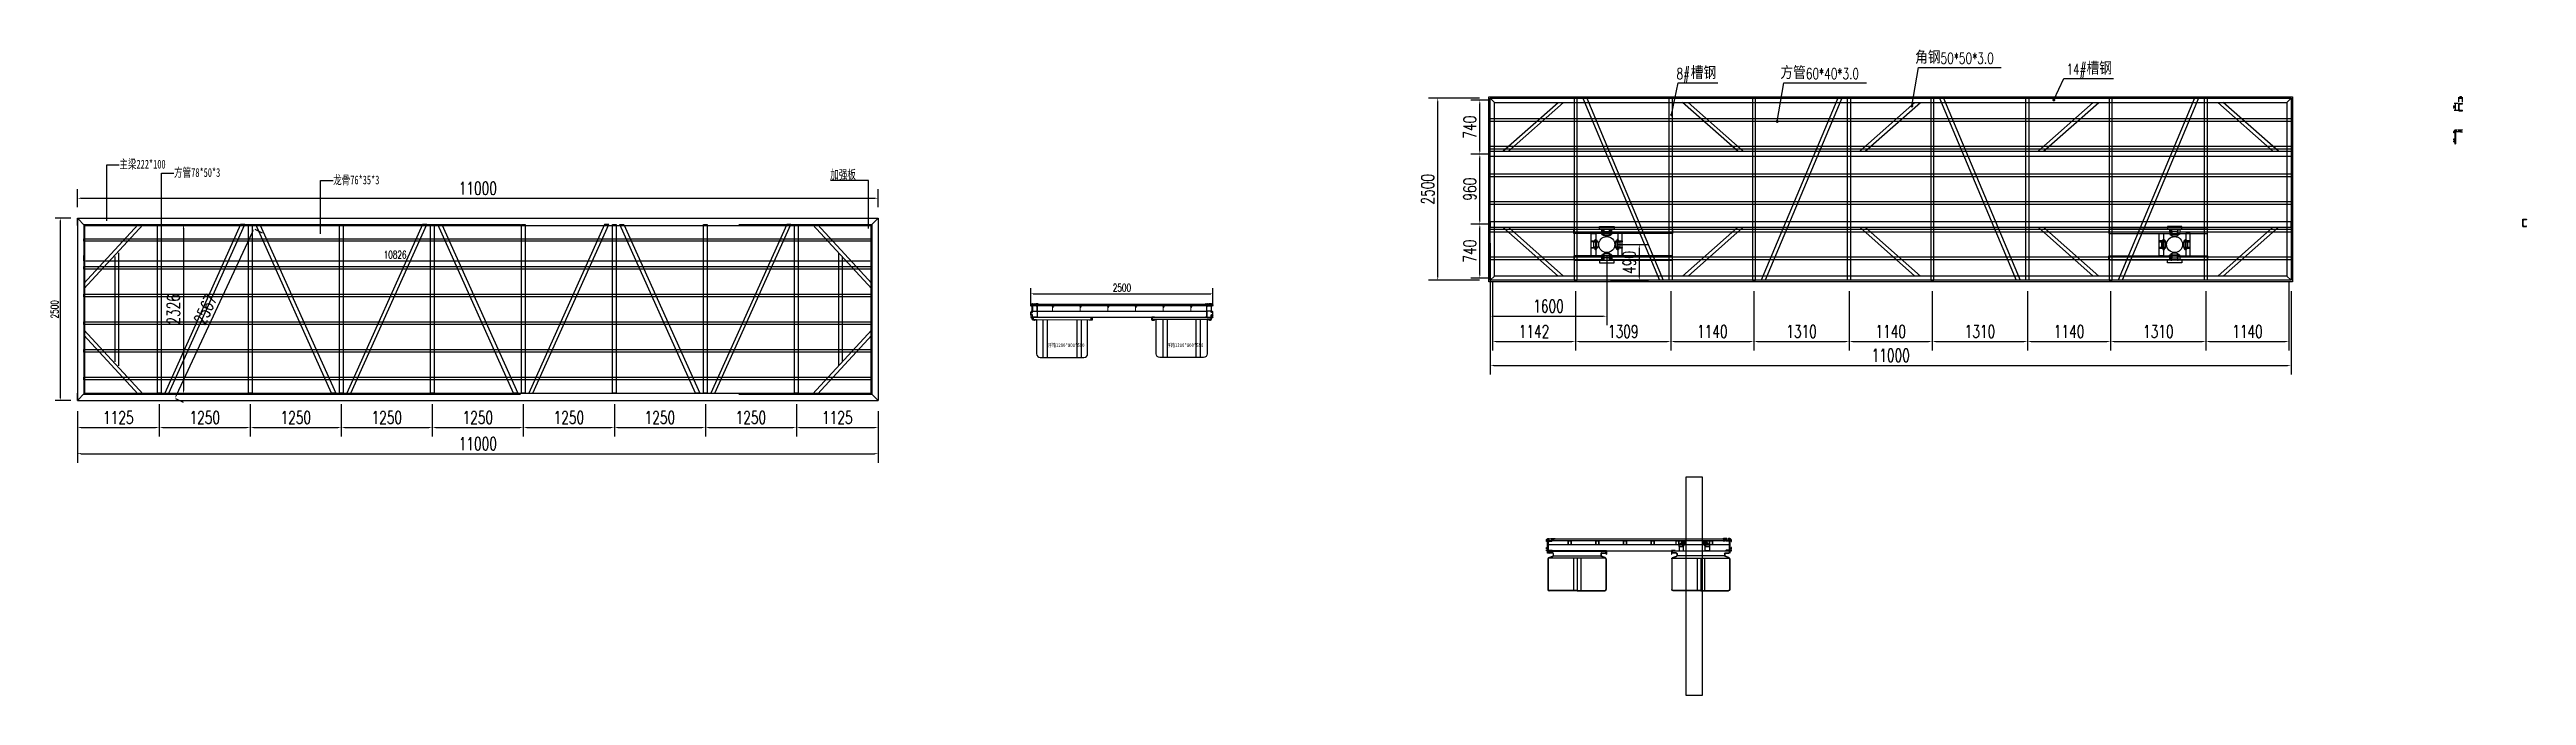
# Model space of a CAD drawing. Header units: millimetres. Extents: x 20612 to 122804, y 29227 to 156976.
# Drawn here: x 83274 to 117295, y 66929 to 75792 of the extents above; entities that cross this region are included whole.
import ezdxf
from ezdxf import colors
from ezdxf.entities.mleader import LeaderData, LeaderLine
from ezdxf.math import Vec2, Vec3

# ---------------------------------------------------------------- set-up
doc = ezdxf.new("R2010")
doc.units = ezdxf.units.MM
doc.header["$LTSCALE"] = 1000
doc.linetypes.add('__BORDER__', pattern=[21, 6, -3, 6, -3, 0, -3])
doc.linetypes.add('ACAD_ISO03W100', pattern=[30, 12, -18])
for name, color, linetype in [('00-HATCH(填充)', 250, 'Continuous'), ('DIM_LEAD', 3, 'Continuous'), ('PUB_TEXT', 7, 'Continuous'), ('W-FLOAT_BOWL浮筒', 253, 'Continuous'), ('W-MOUNTING固定方式', 5, 'Continuous'), ('W-STEEL_FRAME钢架', 3, 'Continuous'), ('W-STEEL_KEEL钢龙骨', 5, 'Continuous'), ('W-WOOD_FLOOR木地板', 30, 'Continuous'), ('结构', 1, 'Continuous')]:
    doc.layers.add(name, color=color, linetype=linetype)
doc.styles.add('-宋体', font='SimSun.ttf', dxfattribs={"width": 0.8})
doc.styles.add('_TCH_DIM', font='SIMPLEX.shx', dxfattribs={"bigfont": 'hztxt.shx'})
doc.styles.add('M', font='SimSun.ttf', dxfattribs={"width": 0.7})
doc.styles.add('STANDARD_T3', font='simplex.shx', dxfattribs={"width": 0.7, "bigfont": 'hztxt.shx'})
doc.dimstyles.new('W&&30', dxfattribs={"dimtxt": 105, "dimasz": 30, "dimexe": 75, "dimexo": 90, "dimgap": 30, "dimtad": 1, "dimdec": 0, "dimzin": 0, "dimdsep": 46, "dimtxsty": 'STANDARD_T3', "dimcen": 0.09, "dimclrd": 1, "dimclre": 1, "dimclrt": 7, "dimazin": 2, "dimtfac": 1, "dimtdec": 0, "dimtix": 1, "dimtmove": 2, "dimatfit": 3, "dimfxl": 0, "dimtolj": 1, "dimtzin": 0, "dimarcsym": 0})
doc.dimstyles.new('W&&5', dxfattribs={"dimtxt": 17.5, "dimasz": 5, "dimexe": 12.5, "dimexo": 15, "dimgap": 5, "dimtad": 1, "dimdec": 0, "dimzin": 0, "dimdsep": 46, "dimtxsty": 'STANDARD_T3', "dimcen": 0.09, "dimclrd": 1, "dimclre": 1, "dimclrt": 7, "dimazin": 2, "dimtfac": 1, "dimtdec": 0, "dimtix": 1, "dimtmove": 2, "dimatfit": 3, "dimfxl": 0, "dimtolj": 1, "dimtzin": 0, "dimarcsym": 0})
doc.dimstyles.new('W&&50', dxfattribs={"dimtxt": 175, "dimasz": 50, "dimexe": 125, "dimexo": 150, "dimgap": 50, "dimtad": 1, "dimdec": 0, "dimzin": 0, "dimdsep": 46, "dimtxsty": 'STANDARD_T3', "dimcen": 0.09, "dimclrd": 1, "dimclre": 1, "dimclrt": 7, "dimazin": 2, "dimtfac": 1, "dimtdec": 0, "dimtix": 1, "dimtmove": 2, "dimatfit": 3, "dimfxl": 0, "dimtolj": 1, "dimtzin": 0, "dimarcsym": 0})

msp = doc.modelspace()

# ---------------------------------------------------------------- texts
at = {"color": 0, "char_height": 50, "attachment_point": 1, "style": '-宋体'}
for insert in [(96986.072, 71759.954), (98619.383, 71759.954)]:
    msp.add_mtext('浮箱1200*800*550', dxfattribs=dict(at, insert=insert))
at = {"layer": 'PUB_TEXT', "color": 7, "style": '_TCH_DIM', "width": 0.705882}
for s, p in [('8#', (105621.348, 75386.823)), ('60*40*3.0', (107397.859, 75386.823)), ('50*50*3.0', (109248.721, 75598.149)), ('14#', (110977.605, 75448.076))]:
    msp.add_text(s, height=148.75, dxfattribs=at).set_placement(p)
at = {"layer": 'PUB_TEXT', "color": 7, "style": '_TCH_DIM'}
for s, p in [('槽钢', (105816.348, 75386.823)), ('方管', (107047.859, 75386.823)), ('角钢', (108898.721, 75598.149)), ('槽钢', (111252.605, 75448.076))]:
    msp.add_text(s, height=175, dxfattribs=at).set_placement(p)

# ---------------------------------------------------------------- blocks, each defined once
blk = doc.blocks.new('0102')
at = {"color": 5, "lineweight": -3}
for p, q in [((-1521075, 1202749), (-1521075, 1203269)), ((-1521015, 1202749), (-1521015, 1203269)), ((-1520615, 1203269), (-1520615, 1202749)), ((-1520555, 1203269), (-1520555, 1202749))]:
    blk.add_line(p, q, dxfattribs=at)
at = {"color": 5}
blk.add_lwpolyline([(-1521215, 1203299), (-1521215, 1203269), (-1521165, 1203269), (-1520465, 1203268), (-1520415, 1203269), (-1520415, 1203299)], close=True, dxfattribs=at)
at = {"color": 5, "lineweight": -3}
blk.add_lwpolyline([(-1521165, 1203269), (-1521165, 1202799, 0.414214), (-1521115, 1202749), (-1520515, 1202749, 0.414214), (-1520465, 1202799), (-1520465, 1203269)], format="xyb", dxfattribs=at)
blk = doc.blocks.new('*D40')
at = {"layer": 'Defpoints', "color": 0, "transparency": 16777216}
for p in [(96754, 72180), (99254, 72441), (99254, 72180)]:
    blk.add_point(p, dxfattribs=at)
at = {"layer": 'W-STEEL_FRAME钢架', "color": 1, "lineweight": -2, "transparency": 16777216}
for p, q in [((96754, 72270), (96754, 72516)), ((99254, 72270), (99254, 72516)), ((96784, 72441), (99224, 72441))]:
    blk.add_line(p, q, dxfattribs=at)
at = {"layer": 'W-STEEL_FRAME钢架', "color": 1, "transparency": 16777216}
for points in [[(96784, 72446), (96784, 72436), (96754, 72441)], [(99224, 72446), (99224, 72436), (99254, 72441)]]:
    blk.add_solid(points, dxfattribs=at)
at = {"layer": 'W-STEEL_FRAME钢架', "color": 7, "transparency": 16777216, "insert": (98004, 72523), "char_height": 105, "attachment_point": 5, "style": 'STANDARD_T3'}
blk.add_mtext('\\A1;2500', dxfattribs=at)
blk = doc.blocks.new('$matou$00000085')
at = {"color": 0, "lineweight": 5}
for p, q in [((-17, 36, 0), (-17, 37, 0)), ((-4, 34, 0), (-4, 35, 0)), ((-1, 13, 0), (-3, 13, 0))]:
    blk.add_line(p, q, dxfattribs=at)
at = {"color": 0, "lineweight": 0, "ltscale": 0.5}
blk.add_arc((-2, 17, 0), 4.07, 274.7282, 349.8472, dxfattribs=at)
at = {"layer": '结构', "color": 0, "linetype": 'ByBlock', "lineweight": 0, "ltscale": 0.5}
for p, q in [((-7, 38, 0), (-16, 38, 0)), ((-16, 35, 0), (-8, 35, 0)), ((-7, -34, 0), (-7, 34, 0)), ((-5, 33, 0), (-4, 34, 0)), ((-4, 33, 0), (-5, 33, 0)), ((-5, 31, 0), (-4, 32, 0)), ((-4, 31, 0), (-5, 31, 0)), ((-5, 31, 0), (-4, 31, 0)), ((-4, 31, 0), (-5, 31, 0)), ((-5, 29, 0), (-4, 29, 0)), ((-4, 29, 0), (-5, 29, 0)), ((-5, 27, 0), (-4, 27, 0)), ((-4, 27, 0), (-5, 27, 0)), ((-4, 26, 0), (-5, 25, 0)), ((-5, 25, 0), (-4, 25, 0)), ((-5, 24, 0), (-4, 23, 0)), ((-4, 24, 0), (-5, 24, 0)), ((-5, 22, 0), (-4, 22, 0)), ((-4, 22, 0), (-5, 22, 0)), ((-5, 20, 0), (-4, 20, 0)), ((-4, 20, 0), (-5, 20, 0)), ((-4, 32, 0), (-4, 33, 0)), ((-4, 31, 0), (-4, 29, 0)), ((-4, 31, 0), (-4, 31, 0)), ((-4, 29, 0), (-4, 27, 0)), ((-4, 27, 0), (-4, 26, 0)), ((-4, 25, 0), (-4, 24, 0)), ((-4, 23, 0), (-4, 22, 0)), ((-4, 22, 0), (-4, 20, 0)), ((-4, 20, 0), (-4, 19, 0)), ((-4, -34, 0), (-4, 12, 0)), ((-1, 34, 0), (-1, 35, 0)), ((0, 33, 0), (-1, 34, 0)), ((-1, 33, 0), (0, 33, 0)), ((-1, 32, 0), (-1, 33, 0)), ((0, 31, 0), (-1, 32, 0)), ((-1, 31, 0), (0, 31, 0)), ((-1, 30, 0), (-1, 31, 0)), ((0, 30, 0), (-1, 30, 0)), ((-1, 29, 0), (0, 30, 0)), ((-1, 28, 0), (-1, 29, 0)), ((0, 28, 0), (-1, 28, 0)), ((-1, 28, 0), (0, 28, 0)), ((-1, 26, 0), (-1, 28, 0)), ((0, 26, 0), (-1, 26, 0)), ((-1, 26, 0), (0, 26, 0)), ((-1, 25, 0), (-1, 26, 0)), ((0, 24, 0), (-1, 25, 0)), ((-1, 24, 0), (0, 24, 0)), ((-1, 23, 0), (-1, 24, 0)), ((0, 22, 0), (-1, 23, 0)), ((-1, 22, 0), (0, 22, 0)), ((-1, 22, 0), (-1, 22, 0)), ((-1, 21, 0), (-1, 22, 0)), ((0, 21, 0), (-1, 21, 0)), ((-1, 20, 0), (0, 21, 0)), ((-1, 19, 0), (-1, 20, 0)), ((2, 38, 0), (16, 38, 0)), ((3, 34, 0), (3, 17, 0)), ((16, 35, 0), (4, 35, 0)), ((17, 37, 0), (17, 36, 0)), ((-17, -35, 0), (-8, -35, 0)), ((-17, -38, 0), (-17, -36, 0)), ((17, -38, 0), (-17, -38, 0)), ((-3, -35, 0), (17, -35, 0)), ((17, -36, 0), (17, -38, 0))]:
    blk.add_line(p, q, dxfattribs=at)
for centre, radius, start, end in [((-16, 37, 0), 1, 90, 180), ((-16, 36, 0), 1, 180, 270), ((-8, 34, 0), 1, 0, 90), ((-7, 35, 0), 3, 0, 90.0017), ((-2, 19, 0), 1.75, 180, 0), ((-3, 12, 0), 1, 90, 180), ((2, 35, 0), 3, 89.9983, 180), ((4, 34, 0), 1, 90, 180), ((16, 37, 0), 1, 0, 90), ((16, 36, 0), 1, 270, 360), ((-17, -36, 0), 0.5, 90, 180), ((-17, -38, 0), 0.5, 180, 270), ((-8, -34, 0), 1, 270, 0), ((-3, -34, 0), 1, 180, 270), ((17, -36, 0), 0.5, 0, 90), ((17, -38, 0), 0.5, 270, 0)]:
    blk.add_arc(centre, radius, start, end, dxfattribs=at)
blk = doc.blocks.new('*U36')
at = {"layer": 'W-STEEL_KEEL钢龙骨'}
blk.add_blockref('$matou$00000085', (0, 0, 0), dxfattribs=at)
blk = doc.blocks.new('*U37')
at = {"layer": 'W-WOOD_FLOOR木地板', "color": 0, "linetype": 'ByBlock', "lineweight": -2, "transparency": 16777216}
for p in [(0, 0), (380, 0), (760, 0), (1140, 0), (1520, 0), (1900, 0)]:
    blk.add_blockref('*U36', p, dxfattribs=at)
blk = doc.blocks.new('*D88')
at = {"color": 1, "lineweight": -2, "transparency": 16777216}
for p, q in [((102913, 75126), (102216, 75126)), ((102341, 72676), (102341, 75076)), ((102913, 72626), (102216, 72626))]:
    blk.add_line(p, q, dxfattribs=at)
at = {"color": 1, "transparency": 16777216}
for points in [[(102333, 75076), (102350, 75076), (102341, 75126)], [(102333, 72676), (102350, 72676), (102341, 72626)]]:
    blk.add_solid(points, dxfattribs=at)
at = {"layer": 'Defpoints', "color": 0, "transparency": 16777216}
for p in [(102341, 75126), (103063, 75126), (103063, 72626)]:
    blk.add_point(p, dxfattribs=at)
at = {"color": 7, "transparency": 16777216, "insert": (102204, 73876), "char_height": 175, "attachment_point": 5, "rotation": 90, "style": 'STANDARD_T3'}
blk.add_mtext('\\A1;2500', dxfattribs=at)
blk = doc.blocks.new('*D89')
at = {"color": 1, "lineweight": -2, "transparency": 16777216}
for p, q in [((103063, 72476), (103063, 71333)), ((114063, 72476), (114063, 71333)), ((103113, 71458), (114013, 71458))]:
    blk.add_line(p, q, dxfattribs=at)
at = {"color": 1, "transparency": 16777216}
for points in [[(103113, 71466), (103113, 71450), (103063, 71458)], [(114013, 71466), (114013, 71450), (114063, 71458)]]:
    blk.add_solid(points, dxfattribs=at)
at = {"layer": 'Defpoints', "color": 0, "transparency": 16777216}
for p in [(103063, 72626), (114063, 72626), (114063, 71458)]:
    blk.add_point(p, dxfattribs=at)
at = {"color": 7, "transparency": 16777216, "insert": (108563, 71596), "char_height": 175, "attachment_point": 5, "style": 'STANDARD_T3'}
blk.add_mtext('\\A1;11000', dxfattribs=at)
blk = doc.blocks.new('*D90')
at = {"color": 1, "lineweight": -2, "transparency": 16777216}
for p, q in [((103093, 72601), (103093, 71660)), ((104234, 72476), (104234, 71660)), ((103143, 71785), (104184, 71785))]:
    blk.add_line(p, q, dxfattribs=at)
at = {"color": 1, "transparency": 16777216}
for points in [[(103143, 71794), (103143, 71777), (103093, 71785)], [(104184, 71794), (104184, 71777), (104234, 71785)]]:
    blk.add_solid(points, dxfattribs=at)
at = {"layer": 'Defpoints', "color": 0, "transparency": 16777216}
for p in [(103093, 72751), (104234, 72626), (104234, 71785)]:
    blk.add_point(p, dxfattribs=at)
at = {"color": 7, "transparency": 16777216, "insert": (103664, 71923), "char_height": 175, "attachment_point": 5, "style": 'STANDARD_T3'}
blk.add_mtext('\\A1;1142', dxfattribs=at)
blk = doc.blocks.new('*D91')
at = {"color": 1, "lineweight": -2, "transparency": 16777216}
for p, q in [((104234, 72476), (104234, 71660)), ((105543, 72476), (105543, 71660)), ((104284, 71785), (105493, 71785))]:
    blk.add_line(p, q, dxfattribs=at)
at = {"color": 1, "transparency": 16777216}
for points in [[(104284, 71794), (104284, 71777), (104234, 71785)], [(105493, 71794), (105493, 71777), (105543, 71785)]]:
    blk.add_solid(points, dxfattribs=at)
at = {"layer": 'Defpoints', "color": 0, "transparency": 16777216}
for p in [(104234, 72626), (105543, 72626), (105543, 71785)]:
    blk.add_point(p, dxfattribs=at)
at = {"color": 7, "transparency": 16777216, "insert": (104889, 71923), "char_height": 175, "attachment_point": 5, "style": 'STANDARD_T3'}
blk.add_mtext('\\A1;1309', dxfattribs=at)
blk = doc.blocks.new('*D92')
at = {"color": 1, "lineweight": -2, "transparency": 16777216}
for p, q in [((105543, 72476), (105543, 71660)), ((106683, 72476), (106683, 71660)), ((105593, 71785), (106633, 71785))]:
    blk.add_line(p, q, dxfattribs=at)
at = {"color": 1, "transparency": 16777216}
for points in [[(105593, 71794), (105593, 71777), (105543, 71785)], [(106633, 71794), (106633, 71777), (106683, 71785)]]:
    blk.add_solid(points, dxfattribs=at)
at = {"layer": 'Defpoints', "color": 0, "transparency": 16777216}
for p in [(105543, 72626), (106683, 72626), (106683, 71785)]:
    blk.add_point(p, dxfattribs=at)
at = {"color": 7, "transparency": 16777216, "insert": (106113, 71923), "char_height": 175, "attachment_point": 5, "style": 'STANDARD_T3'}
blk.add_mtext('\\A1;1140', dxfattribs=at)
blk = doc.blocks.new('*D93')
at = {"color": 1, "lineweight": -2, "transparency": 16777216}
for p, q in [((106683, 72476), (106683, 71660)), ((107993, 72476), (107993, 71660)), ((106733, 71785), (107943, 71785))]:
    blk.add_line(p, q, dxfattribs=at)
at = {"color": 1, "transparency": 16777216}
for points in [[(106733, 71794), (106733, 71777), (106683, 71785)], [(107943, 71794), (107943, 71777), (107993, 71785)]]:
    blk.add_solid(points, dxfattribs=at)
at = {"layer": 'Defpoints', "color": 0, "transparency": 16777216}
for p in [(106683, 72626), (107993, 72626), (107993, 71785)]:
    blk.add_point(p, dxfattribs=at)
at = {"color": 7, "transparency": 16777216, "insert": (107338, 71923), "char_height": 175, "attachment_point": 5, "style": 'STANDARD_T3'}
blk.add_mtext('\\A1;1310', dxfattribs=at)
blk = doc.blocks.new('*D94')
at = {"color": 1, "lineweight": -2, "transparency": 16777216}
for p, q in [((107993, 72476), (107993, 71660)), ((109133, 72476), (109133, 71660)), ((108043, 71785), (109083, 71785))]:
    blk.add_line(p, q, dxfattribs=at)
at = {"color": 1, "transparency": 16777216}
for points in [[(108043, 71794), (108043, 71777), (107993, 71785)], [(109083, 71794), (109083, 71777), (109133, 71785)]]:
    blk.add_solid(points, dxfattribs=at)
at = {"layer": 'Defpoints', "color": 0, "transparency": 16777216}
for p in [(107993, 72626), (109133, 72626), (109133, 71785)]:
    blk.add_point(p, dxfattribs=at)
at = {"color": 7, "transparency": 16777216, "insert": (108563, 71923), "char_height": 175, "attachment_point": 5, "style": 'STANDARD_T3'}
blk.add_mtext('\\A1;1140', dxfattribs=at)
blk = doc.blocks.new('*D95')
at = {"color": 1, "lineweight": -2, "transparency": 16777216}
for p, q in [((109133, 72476), (109133, 71660)), ((110443, 72476), (110443, 71660)), ((109183, 71785), (110393, 71785))]:
    blk.add_line(p, q, dxfattribs=at)
at = {"color": 1, "transparency": 16777216}
for points in [[(109183, 71794), (109183, 71777), (109133, 71785)], [(110393, 71794), (110393, 71777), (110443, 71785)]]:
    blk.add_solid(points, dxfattribs=at)
at = {"layer": 'Defpoints', "color": 0, "transparency": 16777216}
for p in [(109133, 72626), (110443, 72626), (110443, 71785)]:
    blk.add_point(p, dxfattribs=at)
at = {"color": 7, "transparency": 16777216, "insert": (109788, 71923), "char_height": 175, "attachment_point": 5, "style": 'STANDARD_T3'}
blk.add_mtext('\\A1;1310', dxfattribs=at)
blk = doc.blocks.new('*D96')
at = {"color": 1, "lineweight": -2, "transparency": 16777216}
for p, q in [((110443, 72476), (110443, 71660)), ((111583, 72476), (111583, 71660)), ((110493, 71785), (111533, 71785))]:
    blk.add_line(p, q, dxfattribs=at)
at = {"color": 1, "transparency": 16777216}
for points in [[(110493, 71794), (110493, 71777), (110443, 71785)], [(111533, 71794), (111533, 71777), (111583, 71785)]]:
    blk.add_solid(points, dxfattribs=at)
at = {"layer": 'Defpoints', "color": 0, "transparency": 16777216}
for p in [(110443, 72626), (111583, 72626), (111583, 71785)]:
    blk.add_point(p, dxfattribs=at)
at = {"color": 7, "transparency": 16777216, "insert": (111013, 71923), "char_height": 175, "attachment_point": 5, "style": 'STANDARD_T3'}
blk.add_mtext('\\A1;1140', dxfattribs=at)
blk = doc.blocks.new('*D97')
at = {"color": 1, "lineweight": -2, "transparency": 16777216}
for p, q in [((111583, 72476), (111583, 71660)), ((112893, 72476), (112893, 71660)), ((111633, 71785), (112843, 71785))]:
    blk.add_line(p, q, dxfattribs=at)
at = {"color": 1, "transparency": 16777216}
for points in [[(111633, 71794), (111633, 71777), (111583, 71785)], [(112843, 71794), (112843, 71777), (112893, 71785)]]:
    blk.add_solid(points, dxfattribs=at)
at = {"layer": 'Defpoints', "color": 0, "transparency": 16777216}
for p in [(111583, 72626), (112893, 72626), (112893, 71785)]:
    blk.add_point(p, dxfattribs=at)
at = {"color": 7, "transparency": 16777216, "insert": (112238, 71923), "char_height": 175, "attachment_point": 5, "style": 'STANDARD_T3'}
blk.add_mtext('\\A1;1310', dxfattribs=at)
blk = doc.blocks.new('*D98')
at = {"color": 1, "lineweight": -2, "transparency": 16777216}
for p, q in [((112893, 72476), (112893, 71660)), ((114033, 72601), (114033, 71660)), ((112943, 71785), (113983, 71785))]:
    blk.add_line(p, q, dxfattribs=at)
at = {"color": 1, "transparency": 16777216}
for points in [[(112943, 71794), (112943, 71777), (112893, 71785)], [(113983, 71794), (113983, 71777), (114033, 71785)]]:
    blk.add_solid(points, dxfattribs=at)
at = {"layer": 'Defpoints', "color": 0, "transparency": 16777216}
for p in [(112893, 72626), (114033, 72751), (114033, 71785)]:
    blk.add_point(p, dxfattribs=at)
at = {"color": 7, "transparency": 16777216, "insert": (113463, 71923), "char_height": 175, "attachment_point": 5, "style": 'STANDARD_T3'}
blk.add_mtext('\\A1;1140', dxfattribs=at)
blk = doc.blocks.new('*D99')
at = {"color": 1, "lineweight": -2, "transparency": 16777216}
for p, q in [((103038, 73396), (102794, 73396)), ((102919, 72706), (102919, 73346)), ((103038, 72656), (102794, 72656))]:
    blk.add_line(p, q, dxfattribs=at)
at = {"color": 1, "transparency": 16777216}
for points in [[(102911, 73346), (102928, 73346), (102919, 73396)], [(102911, 72706), (102928, 72706), (102919, 72656)]]:
    blk.add_solid(points, dxfattribs=at)
at = {"layer": 'Defpoints', "color": 0, "transparency": 16777216}
for p in [(102919, 73396), (103188, 73396), (103188, 72656)]:
    blk.add_point(p, dxfattribs=at)
at = {"color": 7, "transparency": 16777216, "insert": (102782, 73026), "char_height": 175, "attachment_point": 5, "rotation": 90, "style": 'STANDARD_T3'}
blk.add_mtext('\\A1;740', dxfattribs=at)
blk = doc.blocks.new('*D100')
at = {"color": 1, "lineweight": -2, "transparency": 16777216}
for p, q in [((103038, 74356), (102794, 74356)), ((102919, 73446), (102919, 74306)), ((103038, 73396), (102794, 73396))]:
    blk.add_line(p, q, dxfattribs=at)
at = {"color": 1, "transparency": 16777216}
for points in [[(102911, 74306), (102928, 74306), (102919, 74356)], [(102911, 73446), (102928, 73446), (102919, 73396)]]:
    blk.add_solid(points, dxfattribs=at)
at = {"layer": 'Defpoints', "color": 0, "transparency": 16777216}
for p in [(102919, 74356), (103188, 74356), (103188, 73396)]:
    blk.add_point(p, dxfattribs=at)
at = {"color": 7, "transparency": 16777216, "insert": (102782, 73876), "char_height": 175, "attachment_point": 5, "rotation": 90, "style": 'STANDARD_T3'}
blk.add_mtext('\\A1;960', dxfattribs=at)
blk = doc.blocks.new('*D101')
at = {"color": 1, "lineweight": -2, "transparency": 16777216}
for p, q in [((103038, 75096), (102794, 75096)), ((102919, 74406), (102919, 75046)), ((103038, 74356), (102794, 74356))]:
    blk.add_line(p, q, dxfattribs=at)
at = {"color": 1, "transparency": 16777216}
for points in [[(102911, 75046), (102928, 75046), (102919, 75096)], [(102911, 74406), (102928, 74406), (102919, 74356)]]:
    blk.add_solid(points, dxfattribs=at)
at = {"layer": 'Defpoints', "color": 0, "transparency": 16777216}
for p in [(102919, 75096), (103188, 75096), (103188, 74356)]:
    blk.add_point(p, dxfattribs=at)
at = {"color": 7, "transparency": 16777216, "insert": (102782, 74726), "char_height": 175, "attachment_point": 5, "rotation": 90, "style": 'STANDARD_T3'}
blk.add_mtext('\\A1;740', dxfattribs=at)
blk = doc.blocks.new('*D102')
at = {"color": 1, "lineweight": -2, "transparency": 16777216}
for p, q in [((103063, 73136), (103063, 72008)), ((104663, 72966), (104663, 72008)), ((103113, 72133), (104613, 72133))]:
    blk.add_line(p, q, dxfattribs=at)
at = {"color": 1, "transparency": 16777216}
for points in [[(103113, 72141), (103113, 72124), (103063, 72133)], [(104613, 72141), (104613, 72124), (104663, 72133)]]:
    blk.add_solid(points, dxfattribs=at)
at = {"layer": 'Defpoints', "color": 0, "transparency": 16777216}
for p in [(103063, 73286), (104663, 73116), (104663, 72133)]:
    blk.add_point(p, dxfattribs=at)
at = {"color": 7, "transparency": 16777216, "insert": (103863, 72270), "char_height": 175, "attachment_point": 5, "style": 'STANDARD_T3'}
blk.add_mtext('\\A1;1600', dxfattribs=at)
blk = doc.blocks.new('*D103')
at = {"color": 1, "lineweight": -2, "transparency": 16777216}
for p, q in [((104813, 73116), (105235, 73116)), ((105110, 73066), (105110, 72676)), ((104713, 72626), (105235, 72626))]:
    blk.add_line(p, q, dxfattribs=at)
at = {"color": 1, "transparency": 16777216}
for points in [[(105101, 73066), (105118, 73066), (105110, 73116)], [(105101, 72676), (105118, 72676), (105110, 72626)]]:
    blk.add_solid(points, dxfattribs=at)
at = {"layer": 'Defpoints', "color": 0, "transparency": 16777216}
for p in [(104663, 73116), (104563, 72626), (105110, 72626)]:
    blk.add_point(p, dxfattribs=at)
at = {"color": 7, "transparency": 16777216, "insert": (104972, 72871), "char_height": 175, "attachment_point": 5, "rotation": 90, "style": 'STANDARD_T3'}
blk.add_mtext('\\A1;490', dxfattribs=at)
blk = doc.blocks.new('*D106')
at = {"layer": 'Defpoints', "color": 0, "transparency": 16777216}
for p in [(94570, 72892), (83744, 72801), (94570, 72801)]:
    blk.add_point(p, dxfattribs=at)
at = {"layer": 'W-STEEL_FRAME钢架', "color": 1, "lineweight": -2, "transparency": 16777216}
for p, q in [((83744, 72891), (83744, 72967)), ((83774, 72892), (94540, 72892)), ((94570, 72891), (94570, 72967))]:
    blk.add_line(p, q, dxfattribs=at)
at = {"layer": 'W-STEEL_FRAME钢架', "color": 1, "transparency": 16777216}
for points in [[(83774, 72897), (83774, 72887), (83744, 72892)], [(94540, 72897), (94540, 72887), (94570, 72892)]]:
    blk.add_solid(points, dxfattribs=at)
at = {"layer": 'W-STEEL_FRAME钢架', "color": 7, "transparency": 16777216, "insert": (88021, 72976), "char_height": 105, "attachment_point": 5, "style": 'STANDARD_T3'}
blk.add_mtext('\\A1;10826', dxfattribs=at)
blk = doc.blocks.new('*D107')
at = {"color": 1, "lineweight": -2, "transparency": 16777216}
for p, q in [((83657, 70828), (83657, 70121)), ((94657, 70828), (94657, 70121)), ((83707, 70246), (94607, 70246))]:
    blk.add_line(p, q, dxfattribs=at)
at = {"color": 1, "transparency": 16777216}
for points in [[(83707, 70255), (83707, 70238), (83657, 70246)], [(94607, 70255), (94607, 70238), (94657, 70246)]]:
    blk.add_solid(points, dxfattribs=at)
at = {"layer": 'Defpoints', "color": 0, "transparency": 16777216}
for p in [(83657, 70978), (94657, 70978), (94657, 70246)]:
    blk.add_point(p, dxfattribs=at)
at = {"color": 7, "transparency": 16777216, "insert": (89157, 70384), "char_height": 175, "attachment_point": 5, "style": 'STANDARD_T3'}
blk.add_mtext('\\A1;11000', dxfattribs=at)
blk = doc.blocks.new('*D109')
at = {"color": 1, "lineweight": -2, "transparency": 16777216}
for p, q in [((83657, 73628), (83657, 73877)), ((94657, 73628), (94657, 73877)), ((83707, 73752), (94607, 73752))]:
    blk.add_line(p, q, dxfattribs=at)
at = {"color": 1, "transparency": 16777216}
for points in [[(83707, 73760), (83707, 73743), (83657, 73752)], [(94607, 73760), (94607, 73743), (94657, 73752)]]:
    blk.add_solid(points, dxfattribs=at)
at = {"layer": 'Defpoints', "color": 0, "transparency": 16777216}
for p in [(94657, 73752), (83657, 73478), (94657, 73478)]:
    blk.add_point(p, dxfattribs=at)
at = {"color": 7, "transparency": 16777216, "insert": (89157, 73889), "char_height": 175, "attachment_point": 5, "style": 'STANDARD_T3'}
blk.add_mtext('\\A1;11000', dxfattribs=at)
blk = doc.blocks.new('*D108')
at = {"layer": 'Defpoints', "color": 0, "transparency": 16777216}
for p in [(83426, 73478), (83657, 73478), (83657, 70978)]:
    blk.add_point(p, dxfattribs=at)
at = {"layer": 'W-STEEL_FRAME钢架', "color": 1, "lineweight": -2, "transparency": 16777216}
for p, q in [((83567, 73478), (83351, 73478)), ((83426, 71008), (83426, 73448)), ((83567, 70978), (83351, 70978))]:
    blk.add_line(p, q, dxfattribs=at)
at = {"layer": 'W-STEEL_FRAME钢架', "color": 1, "transparency": 16777216}
for points in [[(83421, 73448), (83431, 73448), (83426, 73478)], [(83421, 71008), (83431, 71008), (83426, 70978)]]:
    blk.add_solid(points, dxfattribs=at)
at = {"layer": 'W-STEEL_FRAME钢架', "color": 7, "transparency": 16777216, "insert": (83343, 72228), "char_height": 105, "attachment_point": 5, "rotation": 90, "style": 'STANDARD_T3'}
blk.add_mtext('\\A1;2500', dxfattribs=at)
blk = doc.blocks.new('*U104')
at = {"layer": 'W-STEEL_KEEL钢龙骨', "color": 4}
blk.add_lwpolyline([(-5413, 17.5), (5413, 17.5), (5413, -17.5), (-5413, -17.5)], close=True, dxfattribs=at)
blk = doc.blocks.new('*U105')
at = {"layer": 'W-WOOD_FLOOR木地板', "color": 0, "linetype": 'ByBlock', "lineweight": -2, "transparency": 16777216}
for p in [(0, 1900), (0, 1520), (0, 1140), (0, 760), (0, 380), (0, 0)]:
    blk.add_blockref('*U104', p, dxfattribs=at)
blk = doc.blocks.new('*D110')
at = {"color": 1, "lineweight": -2, "transparency": 16777216}
for p, q in [((83657, 70828), (83657, 70480)), ((84782, 70928), (84782, 70480)), ((83707, 70605), (84732, 70605))]:
    blk.add_line(p, q, dxfattribs=at)
at = {"color": 1, "transparency": 16777216}
for points in [[(83707, 70613), (83707, 70596), (83657, 70605)], [(84732, 70613), (84732, 70596), (84782, 70605)]]:
    blk.add_solid(points, dxfattribs=at)
at = {"layer": 'Defpoints', "color": 0, "transparency": 16777216}
for p in [(83657, 70978), (84782, 71078), (84782, 70605)]:
    blk.add_point(p, dxfattribs=at)
at = {"color": 7, "transparency": 16777216, "insert": (84219, 70742), "char_height": 175, "attachment_point": 5, "style": 'STANDARD_T3'}
blk.add_mtext('\\A1;1125', dxfattribs=at)
blk = doc.blocks.new('*D111')
at = {"color": 1, "lineweight": -2, "transparency": 16777216}
for p, q in [((84782, 70928), (84782, 70480)), ((86032, 70928), (86032, 70480)), ((84832, 70605), (85982, 70605))]:
    blk.add_line(p, q, dxfattribs=at)
at = {"color": 1, "transparency": 16777216}
for points in [[(84832, 70613), (84832, 70596), (84782, 70605)], [(85982, 70613), (85982, 70596), (86032, 70605)]]:
    blk.add_solid(points, dxfattribs=at)
at = {"layer": 'Defpoints', "color": 0, "transparency": 16777216}
for p in [(84782, 71078), (86032, 71078), (86032, 70605)]:
    blk.add_point(p, dxfattribs=at)
at = {"color": 7, "transparency": 16777216, "insert": (85407, 70742), "char_height": 175, "attachment_point": 5, "style": 'STANDARD_T3'}
blk.add_mtext('\\A1;1250', dxfattribs=at)
blk = doc.blocks.new('*D112')
at = {"color": 1, "lineweight": -2, "transparency": 16777216}
for p, q in [((86032, 70928), (86032, 70480)), ((87282, 70928), (87282, 70480)), ((86082, 70605), (87232, 70605))]:
    blk.add_line(p, q, dxfattribs=at)
at = {"color": 1, "transparency": 16777216}
for points in [[(86082, 70613), (86082, 70596), (86032, 70605)], [(87232, 70613), (87232, 70596), (87282, 70605)]]:
    blk.add_solid(points, dxfattribs=at)
at = {"layer": 'Defpoints', "color": 0, "transparency": 16777216}
for p in [(86032, 71078), (87282, 71078), (87282, 70605)]:
    blk.add_point(p, dxfattribs=at)
at = {"color": 7, "transparency": 16777216, "insert": (86657, 70742), "char_height": 175, "attachment_point": 5, "style": 'STANDARD_T3'}
blk.add_mtext('\\A1;1250', dxfattribs=at)
blk = doc.blocks.new('*D113')
at = {"color": 1, "lineweight": -2, "transparency": 16777216}
for p, q in [((87282, 70928), (87282, 70480)), ((88532, 70928), (88532, 70480)), ((87332, 70605), (88482, 70605))]:
    blk.add_line(p, q, dxfattribs=at)
at = {"color": 1, "transparency": 16777216}
for points in [[(87332, 70613), (87332, 70596), (87282, 70605)], [(88482, 70613), (88482, 70596), (88532, 70605)]]:
    blk.add_solid(points, dxfattribs=at)
at = {"layer": 'Defpoints', "color": 0, "transparency": 16777216}
for p in [(87282, 71078), (88532, 71078), (88532, 70605)]:
    blk.add_point(p, dxfattribs=at)
at = {"color": 7, "transparency": 16777216, "insert": (87907, 70742), "char_height": 175, "attachment_point": 5, "style": 'STANDARD_T3'}
blk.add_mtext('\\A1;1250', dxfattribs=at)
blk = doc.blocks.new('*D114')
at = {"color": 1, "lineweight": -2, "transparency": 16777216}
for p, q in [((88532, 70928), (88532, 70480)), ((89782, 70928), (89782, 70480)), ((88582, 70605), (89732, 70605))]:
    blk.add_line(p, q, dxfattribs=at)
at = {"color": 1, "transparency": 16777216}
for points in [[(88582, 70613), (88582, 70596), (88532, 70605)], [(89732, 70613), (89732, 70596), (89782, 70605)]]:
    blk.add_solid(points, dxfattribs=at)
at = {"layer": 'Defpoints', "color": 0, "transparency": 16777216}
for p in [(88532, 71078), (89782, 71078), (89782, 70605)]:
    blk.add_point(p, dxfattribs=at)
at = {"color": 7, "transparency": 16777216, "insert": (89157, 70742), "char_height": 175, "attachment_point": 5, "style": 'STANDARD_T3'}
blk.add_mtext('\\A1;1250', dxfattribs=at)
blk = doc.blocks.new('*D115')
at = {"color": 1, "lineweight": -2, "transparency": 16777216}
for p, q in [((89782, 70928), (89782, 70480)), ((91032, 70928), (91032, 70480)), ((89832, 70605), (90982, 70605))]:
    blk.add_line(p, q, dxfattribs=at)
at = {"color": 1, "transparency": 16777216}
for points in [[(89832, 70613), (89832, 70596), (89782, 70605)], [(90982, 70613), (90982, 70596), (91032, 70605)]]:
    blk.add_solid(points, dxfattribs=at)
at = {"layer": 'Defpoints', "color": 0, "transparency": 16777216}
for p in [(89782, 71078), (91032, 71078), (91032, 70605)]:
    blk.add_point(p, dxfattribs=at)
at = {"color": 7, "transparency": 16777216, "insert": (90407, 70742), "char_height": 175, "attachment_point": 5, "style": 'STANDARD_T3'}
blk.add_mtext('\\A1;1250', dxfattribs=at)
blk = doc.blocks.new('*D116')
at = {"color": 1, "lineweight": -2, "transparency": 16777216}
for p, q in [((91032, 70928), (91032, 70480)), ((92282, 70928), (92282, 70480)), ((91082, 70605), (92232, 70605))]:
    blk.add_line(p, q, dxfattribs=at)
at = {"color": 1, "transparency": 16777216}
for points in [[(91082, 70613), (91082, 70596), (91032, 70605)], [(92232, 70613), (92232, 70596), (92282, 70605)]]:
    blk.add_solid(points, dxfattribs=at)
at = {"layer": 'Defpoints', "color": 0, "transparency": 16777216}
for p in [(91032, 71078), (92282, 71078), (92282, 70605)]:
    blk.add_point(p, dxfattribs=at)
at = {"color": 7, "transparency": 16777216, "insert": (91657, 70742), "char_height": 175, "attachment_point": 5, "style": 'STANDARD_T3'}
blk.add_mtext('\\A1;1250', dxfattribs=at)
blk = doc.blocks.new('*D117')
at = {"color": 1, "lineweight": -2, "transparency": 16777216}
for p, q in [((92282, 70928), (92282, 70480)), ((93532, 70928), (93532, 70480)), ((92332, 70605), (93482, 70605))]:
    blk.add_line(p, q, dxfattribs=at)
at = {"color": 1, "transparency": 16777216}
for points in [[(92332, 70613), (92332, 70596), (92282, 70605)], [(93482, 70613), (93482, 70596), (93532, 70605)]]:
    blk.add_solid(points, dxfattribs=at)
at = {"layer": 'Defpoints', "color": 0, "transparency": 16777216}
for p in [(92282, 71078), (93532, 71078), (93532, 70605)]:
    blk.add_point(p, dxfattribs=at)
at = {"color": 7, "transparency": 16777216, "insert": (92907, 70742), "char_height": 175, "attachment_point": 5, "style": 'STANDARD_T3'}
blk.add_mtext('\\A1;1250', dxfattribs=at)
blk = doc.blocks.new('*D118')
at = {"color": 1, "lineweight": -2, "transparency": 16777216}
for p, q in [((93532, 70928), (93532, 70480)), ((94657, 70828), (94657, 70480)), ((93582, 70605), (94607, 70605))]:
    blk.add_line(p, q, dxfattribs=at)
at = {"color": 1, "transparency": 16777216}
for points in [[(93582, 70613), (93582, 70596), (93532, 70605)], [(94607, 70613), (94607, 70596), (94657, 70605)]]:
    blk.add_solid(points, dxfattribs=at)
at = {"layer": 'Defpoints', "color": 0, "transparency": 16777216}
for p in [(93532, 71078), (94657, 70978), (94657, 70605)]:
    blk.add_point(p, dxfattribs=at)
at = {"color": 7, "transparency": 16777216, "insert": (94094, 70742), "char_height": 175, "attachment_point": 5, "style": 'STANDARD_T3'}
blk.add_mtext('\\A1;1125', dxfattribs=at)
blk = doc.blocks.new('*D120')
at = {"color": 1, "lineweight": -2, "transparency": 16777216}
for p, q in [((84957, 73391), (85239, 73391)), ((85114, 73341), (85114, 71115)), ((84957, 71065), (85239, 71065))]:
    blk.add_line(p, q, dxfattribs=at)
at = {"color": 1, "transparency": 16777216}
for points in [[(85105, 73341), (85122, 73341), (85114, 73391)], [(85105, 71115), (85122, 71115), (85114, 71065)]]:
    blk.add_solid(points, dxfattribs=at)
at = {"layer": 'Defpoints', "color": 0, "transparency": 16777216}
for p in [(84807, 73391), (84807, 71065), (85114, 71065)]:
    blk.add_point(p, dxfattribs=at)
at = {"color": 7, "transparency": 16777216, "insert": (84976, 72228), "char_height": 175, "attachment_point": 5, "rotation": 90, "style": 'STANDARD_T3'}
blk.add_mtext('\\A1;2326', dxfattribs=at)
blk = doc.blocks.new('*D121')
at = {"color": 1, "lineweight": -2, "transparency": 16777216}
for p, q in [((85018, 71051), (86063, 73286)), ((86093, 73328), (86197, 73279)), ((85006, 71002), (85110, 70953))]:
    blk.add_line(p, q, dxfattribs=at)
at = {"color": 1, "transparency": 16777216}
for points in [[(86055, 73290), (86070, 73283), (86084, 73332)], [(85011, 71054), (85026, 71047), (84997, 71006)]]:
    blk.add_solid(points, dxfattribs=at)
at = {"layer": 'Defpoints', "color": 0, "transparency": 16777216}
for p in [(85957, 73391), (86084, 73332), (84870, 71065)]:
    blk.add_point(p, dxfattribs=at)
at = {"color": 7, "transparency": 16777216, "insert": (85416, 72227), "char_height": 175, "attachment_point": 5, "rotation": 64.9521, "style": 'STANDARD_T3'}
blk.add_mtext('\\A1;2567', dxfattribs=at)
blk = doc.blocks.new('*D122')
at = {"color": 1, "lineweight": -2, "transparency": 16777216}
for p, q in [((116351, 75054), (116302, 75054)), ((116351, 74954), (116302, 74954)), ((116314, 75049), (116314, 74959))]:
    blk.add_line(p, q, dxfattribs=at)
at = {"color": 1, "transparency": 16777216}
for points in [[(116313, 75049), (116315, 75049), (116314, 75054)], [(116313, 74959), (116315, 74959), (116314, 74954)]]:
    blk.add_solid(points, dxfattribs=at)
at = {"layer": 'Defpoints', "color": 0, "transparency": 16777216}
for p in [(116314, 74954), (116366, 75054), (116366, 74954)]:
    blk.add_point(p, dxfattribs=at)
at = {"color": 7, "transparency": 16777216, "insert": (116301, 75004), "char_height": 17.5, "attachment_point": 5, "rotation": 90, "style": 'STANDARD_T3'}
blk.add_mtext('\\A1;100', dxfattribs=at)
blk = doc.blocks.new('*D123')
at = {"color": 1, "lineweight": -2, "transparency": 16777216}
for p, q in [((116366, 75069), (116366, 75138)), ((116371, 75125), (116411, 75125)), ((116416, 75069), (116416, 75138))]:
    blk.add_line(p, q, dxfattribs=at)
at = {"color": 1, "transparency": 16777216}
for points in [[(116371, 75126), (116371, 75124), (116366, 75125)], [(116411, 75126), (116411, 75124), (116416, 75125)]]:
    blk.add_solid(points, dxfattribs=at)
at = {"layer": 'Defpoints', "color": 0, "transparency": 16777216}
for p in [(116366, 75054), (116416, 75125), (116416, 75054, 0)]:
    blk.add_point(p, dxfattribs=at)
at = {"color": 7, "transparency": 16777216, "insert": (116391, 75139), "char_height": 17.5, "attachment_point": 5, "style": 'STANDARD_T3'}
blk.add_mtext('\\A1;50', dxfattribs=at)
blk = doc.blocks.new('$槽钢$00000006')
for p, q in [((-29, 70, 0), (29, 70, 0)), ((-29, -70, 0), (-29, 70, 0)), ((-23, -49, 0), (-23, 50, 0)), ((-14, 59, 0), (24, 63, 0)), ((29, 70, 0), (29, 67, 0)), ((-29, -70, 0), (29, -70, 0)), ((-14, -59, 0), (24, -63, 0)), ((29, -70, 0), (29, -67, 0))]:
    blk.add_line(p, q)
for centre, radius, start, end in [((-14, 49, 0), 9.5, 95.7106, 180), ((24, 67, 0), 4.75, 270, 0), ((-14, -49, 0), 9.5, 180, 264.2894), ((24, -67, 0), 4.75, 0, 90)]:
    blk.add_arc(centre, radius, start, end)
blk = doc.blocks.new('$matou$00000094')
at = {"linetype": 'ByBlock', "lineweight": 0, "ltscale": 0.5}
for p, q in [((-49, 99, 0), (-49, 98, 0)), ((-48, 99, 0), (-47, 99, 0)), ((-48, 98, 0), (-48, 99, 0)), ((-47, 99, 0), (-47, 98, 0)), ((-46, 99, 0), (-45, 99, 0)), ((-46, 98, 0), (-46, 99, 0)), ((-45, 99, 0), (-45, 98, 0)), ((-44, 99, 0), (-43, 99, 0)), ((-44, 98, 0), (-44, 99, 0)), ((-43, 99, 0), (-43, 98, 0)), ((-42, 99, 0), (-41, 99, 0)), ((-42, 98, 0), (-42, 99, 0)), ((-41, 99, 0), (-41, 98, 0)), ((-40, 99, 0), (-39, 99, 0)), ((-40, 98, 0), (-40, 99, 0)), ((-39, 99, 0), (-39, 98, 0)), ((-38, 99, 0), (-37, 99, 0)), ((-38, 98, 0), (-38, 99, 0)), ((-37, 99, 0), (-37, 98, 0)), ((-36, 99, 0), (-35, 99, 0)), ((-36, 98, 0), (-36, 99, 0)), ((-35, 99, 0), (-35, 98, 0)), ((-34, 98, 0), (-34, 99, 0))]:
    blk.add_line(p, q, dxfattribs=at)
at = {"elevation": 0}
blk.add_lwpolyline([(43, -99), (43, -69), (56, -69, 0.414214), (59, -66), (59, -57), (58, -57, 0.414214), (55, -60), (55, -65), (43, -65), (43, -36), (55, -36), (55, -41, 0.414214), (58, -44), (59, -44), (59, -22), (58, -22, 0.414214), (55, -25), (55, -32), (43, -32), (43, 71), (55, 71), (55, 61, 0.414214), (58, 58), (59, 58), (59, 76, 0.414214), (36, 99), (24, 99, 0.163967), (16, 96), (16, 94), (25, 94), (25, 76), (-9, 76), (-9, 94), (1, 94), (1, 96, 0.220208), (-5, 99), (-51, 99, 0.18195), (-59, 95), (-59, 95), (-35, 95), (-35, 71), (-54, 71), (-54, 70, 0.414214), (-51, 67), (-33, 67, 0.414214), (-31, 70), (-31, 71), (36, 71, -0.414214), (39, 68), (39, -95), (41, -99), (43, -99)], format="xyb", close=True, dxfattribs=at)
blk.add_lwpolyline([(-13, 76), (-31, 76), (-31, 94), (-13, 94)], close=True, dxfattribs=at)
blk.add_lwpolyline([(55, 76), (33, 76, -0.414518), (30, 78), (30, 95), (36, 95, -0.414214), (55, 76)], format="xyb", dxfattribs=at)
at = {"linetype": 'ByBlock', "lineweight": 0, "ltscale": 0.5}
for centre, start, end in [((-49, 99, 0), 45, 90), ((-48, 99, 0), 225, 315), ((-48, 99, 0), 90, 135), ((-47, 99, 0), 45, 90), ((-46, 99, 0), 225, 315), ((-46, 99, 0), 90, 135), ((-45, 99, 0), 45, 90), ((-44, 99, 0), 225, 315), ((-44, 99, 0), 90, 135), ((-43, 99, 0), 45, 90), ((-42, 99, 0), 225, 315), ((-42, 99, 0), 90, 135), ((-41, 99, 0), 45, 90), ((-40, 99, 0), 225, 315), ((-40, 99, 0), 90, 135), ((-39, 99, 0), 45, 90), ((-38, 99, 0), 225, 315), ((-38, 99, 0), 90, 135), ((-37, 99, 0), 45, 90), ((-36, 99, 0), 225, 315), ((-36, 99, 0), 90, 135), ((-35, 99, 0), 45, 90), ((-34, 99, 0), 225, 315), ((-34, 99, 0), 90, 135)]:
    blk.add_arc(centre, 0.2, start, end, dxfattribs=at)
blk = doc.blocks.new('$matou$00000044')
h = blk.add_hatch()
h.set_pattern_fill('ANSI34', color=256)
h.set_pattern_definition([(45, (-7821.324, -27793.663), (-6.735192, 6.735192), []), (45, (-7819.079, -27793.663), (-6.735192, 6.735192), []), (45, (-7816.834, -27793.663), (-6.735192, 6.735192), []), (45, (-7814.589, -27793.663), (-6.735192, 6.735192), [])])
edge = h.paths.add_edge_path()
edge.add_line((25, 25), (25, -25))
edge.add_line((25, -25), (-25, -25))
edge.add_arc((-22, -25), 3, 90, 180, ccw=False)
edge.add_line((-22, -22), (22, -22))
edge.add_line((22, -22), (22, 22))
edge.add_arc((25, 22), 3, 90, 180, ccw=False)
at = {"elevation": 0}
blk.add_lwpolyline([(25, 25), (25, 25), (25, -25), (-25, -25), (-25, -25, -0.414214), (-22, -22), (22, -22), (22, 22, -0.414214)], format="xyb", close=True, dxfattribs=at)
blk = doc.blocks.new('$matou$00000066')
for p, q in [((400, 275), (-400, 275)), ((-400, 275), (-400, 260)), ((-400, 164), (-400, -256)), ((-396, 165), (-396, -256)), ((391, 176), (-391, 176)), ((-387, 183), (-335, 201)), ((-386, 271), (386, 271)), ((-338, 249), (-386, 249)), ((-386, 179), (-334, 197)), ((-338, 245), (-385, 245)), ((-330, 237), (-330, 208)), ((-326, 237), (-326, 208)), ((-326, 205), (326, 205)), ((-50, 176), (-50, -271)), ((0, 176), (0, -271)), ((0, 176), (0, -271)), ((50, 176), (50, -271)), ((326, 237), (326, 208)), ((330, 237), (330, 208)), ((386, 179), (334, 197)), ((387, 183), (335, 201)), ((338, 249), (386, 249)), ((338, 245), (385, 245)), ((396, 165), (396, -256)), ((400, 275), (400, 260)), ((400, 164), (400, -256)), ((0, -271), (-381, -271)), ((0, -275), (-381, -275)), ((0, -271), (381, -271)), ((0, -275), (381, -275))]:
    blk.add_line(p, q)
for centre, radius, start, end in [((-385, 260), 15, 180, 270), ((-380, 164), 20, 109.1798, 180), ((-386, 260), 11, 90, 270), ((-381, 165), 15, 109.1798, 180), ((-338, 237), 12, 0, 90), ((-338, 237), 8, 0, 90), ((-338, 208), 8, 289.1798, 0), ((-338, 208), 12, 289.1798, 0), ((338, 237), 12, 90, 180), ((338, 208), 12, 180, 250.8202), ((338, 237), 8, 90, 180), ((338, 208), 8, 180, 250.8202), ((385, 260), 15, 270, 0), ((386, 260), 11, 270, 90), ((381, 165), 15, 0, 70.8202), ((380, 164), 20, 0, 70.8202), ((-381, -256), 19, 180, 270), ((-381, -256), 15, 180, 270), ((381, -256), 19, 270, 0), ((381, -256), 15, 270, 0)]:
    blk.add_arc(centre, radius, start, end)

# ---------------------------------------------------------------- dimensions: what is measured, and where the dimension line sits
for base, p1, p2, dimstyle, picture, middle in [((102341.325, 75125.626), (103062.771, 72625.626), (103062.771, 75125.626), 'W&&50', '*D88', (102203.825, 73875.626)), ((102919.473, 75095.626), (103187.771, 74355.626), (103187.771, 75095.626), 'W&&50', '*D101', (102781.973, 74725.626)), ((116314.278, 74953.585), (116366.419, 75053.585), (116366.419, 74953.585), 'W&&5', '*D122', (116300.528, 75003.585)), ((102919.473, 74355.626), (103187.771, 73395.626), (103187.771, 74355.626), 'W&&50', '*D100', (102781.973, 73875.626)), ((85113.74, 71065.067), (84806.73, 73391.067), (84806.73, 71065.067), 'W&&50', '*D120', (84976.24, 72228.067)), ((102919.473, 73395.626), (103187.771, 72655.626), (103187.771, 73395.626), 'W&&50', '*D99', (102781.973, 73025.626)), ((105109.504, 72625.626), (104662.771, 73115.626), (104562.771, 72625.626), 'W&&50', '*D103', (104972.004, 72870.626))]:
    dim = msp.add_linear_dim(base=base, p1=p1, p2=p2, angle=90, dimstyle=dimstyle)
    dim.commit()
    dim.dimension.update_dxf_attribs({"geometry": picture, "text_midpoint": middle})
for base, p1, p2, dimstyle, picture, middle in [((116416.419, 75125.069), (116366.419, 75053.585), (116416.419, 75053.585, 0), 'W&&5', '*D123', (116391.419, 75138.819)), ((94656.73, 73751.654), (83656.73, 73478.067), (94656.73, 73478.067), 'W&&50', '*D109', (89156.73, 73889.154)), ((104662.771, 72132.731), (103062.771, 73285.626), (104662.771, 73115.626), 'W&&50', '*D102', (103862.771, 72270.231)), ((114062.771, 71458.003), (103062.771, 72625.626), (114062.771, 72625.626), 'W&&50', '*D89', (108562.771, 71595.503)), ((104234.271401535, 71785.493304464), (103092.771401535, 72750.625663067), (104234.271401535, 72625.871875481), 'W&&50', '*D90', (103663.521401535, 71922.993304464)), ((105542.771401535, 71785.493304457), (104234.271401535, 72625.871875481), (105542.771401535, 72625.871875478), 'W&&50', '*D91', (104888.521401535, 71922.993304457)), ((106682.771, 71785.493), (105542.771, 72625.872), (106682.771, 72625.872), 'W&&50', '*D92', (106112.771, 71922.993)), ((107992.771, 71785.493), (106682.771, 72625.872), (107992.771, 72625.872), 'W&&50', '*D93', (107337.771, 71922.993)), ((109132.771, 71785.493), (107992.771, 72625.872), (109132.771, 72625.872), 'W&&50', '*D94', (108562.771, 71922.993)), ((110442.771, 71785.493), (109132.771, 72625.872), (110442.771, 72625.872), 'W&&50', '*D95', (109787.771, 71922.993)), ((111582.771, 71785.493), (110442.771, 72625.872), (111582.771, 72625.872), 'W&&50', '*D96', (111012.771, 71922.993)), ((112892.771, 71785.493), (111582.771, 72625.872), (112892.771, 72625.872), 'W&&50', '*D97', (112237.771, 71922.993)), ((114032.771, 71785.493), (112892.771, 72625.872), (114032.771, 72750.626), 'W&&50', '*D98', (113462.771, 71922.993)), ((84781.73, 70604.712), (83656.73, 70978.067), (84781.73, 71078.067), 'W&&50', '*D110', (84219.23, 70742.212)), ((86031.73, 70604.712), (84781.73, 71078.067), (86031.73, 71078.067), 'W&&50', '*D111', (85406.73, 70742.212)), ((87281.73, 70604.712), (86031.73, 71078.067), (87281.73, 71078.067), 'W&&50', '*D112', (86656.73, 70742.212)), ((88531.73, 70604.712), (87281.73, 71078.067), (88531.73, 71078.067), 'W&&50', '*D113', (87906.73, 70742.212)), ((89781.73, 70604.712), (88531.73, 71078.067), (89781.73, 71078.067), 'W&&50', '*D114', (89156.73, 70742.212)), ((91031.73, 70604.712), (89781.73, 71078.067), (91031.73, 71078.067), 'W&&50', '*D115', (90406.73, 70742.212)), ((92281.73, 70604.712), (91031.73, 71078.067), (92281.73, 71078.067), 'W&&50', '*D116', (91656.73, 70742.212)), ((93531.73, 70604.712), (92281.73, 71078.067), (93531.73, 71078.067), 'W&&50', '*D117', (92906.73, 70742.212)), ((94656.73, 70604.712), (93531.73, 71078.067), (94656.73, 70978.067), 'W&&50', '*D118', (94094.23, 70742.212))]:
    dim = msp.add_linear_dim(base=base, p1=p1, p2=p2, dimstyle=dimstyle)
    dim.commit()
    dim.dimension.update_dxf_attribs({"geometry": picture, "text_midpoint": middle})
for p1, p2, distance, picture, middle in [((84869.73, 71065.067), (85956.73, 73391.067), -140.406, '*D121', (85415.863, 72226.837)), ((83656.73, 70978.067), (94656.73, 70978.067), -731.666, '*D107', (89156.73, 70383.902))]:
    dim = msp.add_aligned_dim(p1=p1, p2=p2, distance=distance, dimstyle='W&&50')
    dim.commit()
    dim.dimension.update_dxf_attribs({"geometry": picture, "text_midpoint": middle})
at = {"layer": 'W-STEEL_FRAME钢架'}
dim = msp.add_linear_dim(base=(83425.875, 73478.067), p1=(83656.73, 70978.067), p2=(83656.73, 73478.067), angle=90, dimstyle='W&&30', dxfattribs=at)
dim.commit()
dim.dimension.update_dxf_attribs({"geometry": '*D108', "text_midpoint": (83343.375, 72228.067)})
dim = msp.add_linear_dim(base=(94569.73, 72891.561), p1=(83743.73, 72801.067), p2=(94569.73, 72801.067), angle=0, dimstyle='W&&30', dxfattribs=at)
dim.commit()
dim.dimension.update_dxf_attribs({"geometry": '*D106', "text_midpoint": (88020.504, 72975.947), "dimtype": 129})
dim = msp.add_linear_dim(base=(99253.743, 72440.584), p1=(96753.743, 72180.239), p2=(99253.743, 72180.239), dimstyle='W&&30', dxfattribs=at)
dim.commit()
dim.dimension.update_dxf_attribs({"geometry": '*D40', "text_midpoint": (98003.743, 72523.084)})

# ---------------------------------------------------------------- linework, layer by layer
at = {"color": 3}
for p, q in [((83656.73, 73478.067), (94656.73, 73478.067)), ((83656.73, 73378.067), (83656.73, 73478.067)), ((83656.73, 73478.067), (83656.73, 70978.067)), ((83756.73, 73378.067), (83656.73, 73478.067)), ((83756.73, 73378.067), (94556.73, 73378.067)), ((83756.73, 73378.067), (83756.73, 71078.067)), ((94656.73, 73478.067), (94556.73, 73378.067)), ((94556.73, 73378.067), (94556.73, 71078.067)), ((94656.73, 73478.067), (94656.73, 73378.067)), ((94656.73, 73478.067), (94656.73, 70978.067)), ((83656.73, 70978.067), (83656.73, 71078.067)), ((83656.73, 70978.067), (83756.73, 71078.067)), ((83656.73, 70978.067), (94656.73, 70978.067)), ((83756.73, 71078.067), (94556.73, 71078.067)), ((94556.73, 71078.067), (94656.73, 70978.067)), ((94556.73, 70978.067), (94656.73, 70978.067))]:
    msp.add_line(p, q, dxfattribs=at)
at = {"color": 251, "linetype": '__BORDER__'}
for p, q in [((83743.73, 73391.067), (94569.73, 73391.067)), ((83743.73, 73391.067), (83743.73, 71065.067)), ((94569.73, 73391.067), (94569.73, 71065.067)), ((83743.73, 71065.067), (94569.73, 71065.067))]:
    msp.add_line(p, q, dxfattribs=at)
at = {"color": 1}
for p, q in [((83743.73, 72509.567), (84560.73, 73391.067)), ((83743.73, 72583.122), (84492.557, 73391.067)), ((94569.73, 72509.567), (93752.73, 73391.067)), ((94569.73, 72583.122), (93820.903, 73391.067)), ((84173.23, 72950.317), (84173.23, 71505.817)), ((84223.23, 73004.265), (84223.23, 71451.87)), ((94111.23, 73004.265), (94111.23, 71451.87)), ((94161.23, 72950.317), (94161.23, 71505.817)), ((83743.73, 71946.567), (84560.73, 71065.067)), ((83743.73, 71873.013), (84492.557, 71065.067)), ((94569.73, 71946.567), (93752.73, 71065.067)), ((94569.73, 71873.013), (93820.903, 71065.067))]:
    msp.add_line(p, q, dxfattribs=at)
for p, q in [((104519.771, 73181.626), (104505.771, 73181.626)), ((104507.271, 73179.626), (104507.271, 73172.626)), ((104513.816, 73168.626), (104510.47, 73172.626)), ((104516.117, 73168.626), (104512.771, 73172.626)), ((104518.271, 73172.626), (104518.271, 73179.626)), ((104598.771, 73271.126), (104605.771, 73271.126)), ((104605.771, 73260.126), (104598.771, 73260.126)), ((104609.771, 73264.581), (104605.771, 73267.927)), ((104609.771, 73262.28), (104605.771, 73265.626)), ((104715.771, 73264.581), (104719.771, 73267.927)), ((104715.771, 73262.28), (104719.771, 73265.626)), ((104726.771, 73271.126), (104719.771, 73271.126)), ((104719.771, 73260.126), (104726.771, 73260.126)), ((104728.771, 73258.626), (104728.771, 73272.626)), ((104807.271, 73172.626), (104807.271, 73179.626)), ((104809.426, 73168.626), (104812.771, 73172.626)), ((104811.727, 73168.626), (104815.073, 73172.626)), ((104818.271, 73179.626), (104818.271, 73172.626)), ((112307.271, 73179.626), (112307.271, 73172.626)), ((112313.816, 73168.626), (112310.47, 73172.626)), ((112316.117, 73168.626), (112312.771, 73172.626)), ((112318.271, 73172.626), (112318.271, 73179.626)), ((112396.771, 73258.626), (112396.771, 73272.626)), ((112398.771, 73271.126), (112405.771, 73271.126)), ((112405.771, 73260.126), (112398.771, 73260.126)), ((112409.771, 73264.581), (112405.771, 73267.927)), ((112409.771, 73262.28), (112405.771, 73265.626)), ((112515.771, 73264.581), (112519.771, 73267.927)), ((112515.771, 73262.28), (112519.771, 73265.626)), ((112526.771, 73271.126), (112519.771, 73271.126)), ((112519.771, 73260.126), (112526.771, 73260.126)), ((112605.771, 73181.626), (112619.771, 73181.626)), ((112607.271, 73172.626), (112607.271, 73179.626)), ((112609.426, 73168.626), (112612.771, 73172.626)), ((112611.727, 73168.626), (112615.073, 73172.626)), ((112618.271, 73179.626), (112618.271, 73172.626)), ((104507.271, 73051.626), (104507.271, 73058.626)), ((104513.816, 73062.626), (104510.47, 73058.626)), ((104516.117, 73062.626), (104512.771, 73058.626)), ((104518.271, 73058.626), (104518.271, 73051.626)), ((104596.771, 72972.626), (104596.771, 72958.626)), ((104605.771, 72971.126), (104598.771, 72971.126)), ((104598.771, 72960.126), (104605.771, 72960.126)), ((104609.771, 72968.972), (104605.771, 72965.626)), ((104609.771, 72966.67), (104605.771, 72963.325)), ((104715.771, 72968.972), (104719.771, 72965.626)), ((104715.771, 72966.67), (104719.771, 72963.325)), ((104719.771, 72971.126), (104726.771, 72971.126)), ((104726.771, 72960.126), (104719.771, 72960.126)), ((104805.771, 73049.626), (104819.771, 73049.626)), ((104807.271, 73058.626), (104807.271, 73051.626)), ((104809.426, 73062.626), (104812.771, 73058.626)), ((104811.727, 73062.626), (104815.073, 73058.626)), ((104818.271, 73051.626), (104818.271, 73058.626)), ((112319.771, 73049.626), (112305.771, 73049.626)), ((112307.271, 73051.626), (112307.271, 73058.626)), ((112313.816, 73062.626), (112310.47, 73058.626)), ((112316.117, 73062.626), (112312.771, 73058.626)), ((112318.271, 73058.626), (112318.271, 73051.626)), ((112405.771, 72971.126), (112398.771, 72971.126)), ((112398.771, 72960.126), (112405.771, 72960.126)), ((112409.771, 72968.972), (112405.771, 72965.626)), ((112409.771, 72966.67), (112405.771, 72963.325)), ((112515.771, 72968.972), (112519.771, 72965.626)), ((112515.771, 72966.67), (112519.771, 72963.325)), ((112519.771, 72971.126), (112526.771, 72971.126)), ((112526.771, 72960.126), (112519.771, 72960.126)), ((112528.771, 72972.626), (112528.771, 72958.626)), ((112607.271, 73058.626), (112607.271, 73051.626)), ((112609.426, 73062.626), (112612.771, 73058.626)), ((112611.727, 73062.626), (112615.073, 73058.626)), ((112618.271, 73051.626), (112618.271, 73058.626))]:
    msp.add_line(p, q)
at = {"color": 6, "linetype": 'ACAD_ISO03W100'}
for p, q in [((104507.271, 73165.626), (104507.271, 73065.626)), ((104519.271, 73165.626), (104519.271, 73065.626)), ((104712.771, 73271.126), (104612.771, 73271.126)), ((104712.771, 73259.126), (104612.771, 73259.126)), ((104806.271, 73065.626), (104806.271, 73165.626)), ((104818.271, 73065.626), (104818.271, 73165.626)), ((112307.271, 73065.626), (112307.271, 73165.626)), ((112319.271, 73065.626), (112319.271, 73165.626)), ((112412.771, 73271.126), (112512.771, 73271.126)), ((112412.771, 73259.126), (112512.771, 73259.126)), ((112606.271, 73165.626), (112606.271, 73065.626)), ((112618.271, 73165.626), (112618.271, 73065.626)), ((104612.771, 72972.126), (104712.771, 72972.126)), ((104612.771, 72960.126), (104712.771, 72960.126)), ((112512.771, 72972.126), (112412.771, 72972.126)), ((112512.771, 72960.126), (112412.771, 72960.126))]:
    msp.add_line(p, q, dxfattribs=at)
at = {"color": 2}
for p, q in [((104513.271, 73155.626), (104513.271, 73165.626)), ((104612.771, 73265.126), (104622.771, 73265.126)), ((104702.771, 73265.126), (104712.771, 73265.126)), ((104812.271, 73165.626), (104812.271, 73155.626)), ((112313.271, 73165.626), (112313.271, 73155.626)), ((112422.771, 73265.126), (112412.771, 73265.126)), ((112512.771, 73265.126), (112502.771, 73265.126)), ((112612.271, 73155.626), (112612.271, 73165.626)), ((104513.271, 73065.626), (104513.271, 73075.626)), ((104622.771, 72966.126), (104612.771, 72966.126)), ((104712.771, 72966.126), (104702.771, 72966.126)), ((104812.271, 73075.626), (104812.271, 73065.626)), ((112313.271, 73075.626), (112313.271, 73065.626)), ((112412.771, 72966.126), (112422.771, 72966.126)), ((112502.771, 72966.126), (112512.771, 72966.126)), ((112612.271, 73065.626), (112612.271, 73075.626))]:
    msp.add_line(p, q, dxfattribs=at)
at = {"color": 4}
for p, q in [((104596.771, 73265.626), (104592.771, 73265.626)), ((104596.771, 73271.626), (104593.771, 73271.626)), ((104593.771, 73259.626), (104596.771, 73259.626)), ((104806.771, 73184.626), (104806.771, 73181.626)), ((104812.771, 73181.626), (104812.771, 73185.626)), ((104818.771, 73181.626), (104818.771, 73184.626)), ((112306.771, 73181.626), (112306.771, 73184.626)), ((112312.771, 73181.626), (112312.771, 73185.626)), ((112318.771, 73184.626), (112318.771, 73181.626)), ((112528.771, 73271.626), (112531.771, 73271.626)), ((112528.771, 73265.626), (112532.771, 73265.626)), ((112531.771, 73259.626), (112528.771, 73259.626)), ((104506.771, 73049.626), (104506.771, 73046.626)), ((104512.771, 73049.626), (104512.771, 73045.626)), ((104518.771, 73046.626), (104518.771, 73049.626)), ((104731.771, 72971.626), (104728.771, 72971.626)), ((104728.771, 72965.626), (104732.771, 72965.626)), ((104728.771, 72959.626), (104731.771, 72959.626)), ((112396.771, 72965.626), (112392.771, 72965.626)), ((112393.771, 72971.626), (112396.771, 72971.626)), ((112396.771, 72959.626), (112393.771, 72959.626)), ((112606.771, 73046.626), (112606.771, 73049.626)), ((112612.771, 73049.626), (112612.771, 73045.626)), ((112618.771, 73049.626), (112618.771, 73046.626))]:
    msp.add_line(p, q, dxfattribs=at)
at = {"color": 3, "lineweight": -3}
for p, q in [((96753.743, 72170.824), (96753.743, 72189.653)), ((96772.817, 72236.332), (96772.817, 72279.417)), ((96778.337, 72278.43), (96790.886, 72278.417)), ((96789.329, 72302.989), (96789.63, 72303.454)), ((96790.751, 72303.454), (96791.053, 72302.989)), ((96791.337, 72302.989), (96791.638, 72303.454)), ((96793.344, 72302.989), (96793.646, 72303.454)), ((96793.788, 72303.512), (96798.92, 72303.512)), ((96793.788, 72303.512), (96795.619, 72303.512)), ((96804.441, 72301.002), (96804.441, 72296.686)), ((96818.497, 72296.686), (96818.497, 72301.002)), ((96824.018, 72303.512), (96829.15, 72303.512)), ((96837.625, 72302.989), (96837.324, 72303.454)), ((96839.633, 72302.989), (96839.332, 72303.454)), ((96840.218, 72303.454), (96839.917, 72302.989)), ((96841.085, 72273.896), (96841.085, 72236.332)), ((96841.085, 72169.654), (96841.085, 72120.294)), ((96841.641, 72302.989), (96841.34, 72303.454)), ((96844.376, 72303.512), (96846.752, 72303.512)), ((99163.109, 72303.512), (99160.734, 72303.512)), ((99165.844, 72302.989), (99166.146, 72303.454)), ((99166.4, 72273.896), (99166.4, 72236.332)), ((99166.4, 72169.654), (99166.4, 72120.294)), ((99167.267, 72303.454), (99167.568, 72302.989)), ((99167.852, 72302.989), (99168.154, 72303.454)), ((99169.86, 72302.989), (99170.161, 72303.454)), ((99183.467, 72303.512), (99178.335, 72303.512)), ((99188.989, 72296.686), (99188.989, 72301.002)), ((99203.044, 72301.002), (99203.044, 72296.686)), ((99213.698, 72303.512), (99208.565, 72303.512)), ((99213.698, 72303.512), (99211.866, 72303.512)), ((99214.141, 72302.989), (99213.84, 72303.454)), ((99216.149, 72302.989), (99215.848, 72303.454)), ((99216.734, 72303.454), (99216.433, 72302.989)), ((99229.148, 72278.43), (99216.599, 72278.417)), ((99218.157, 72302.989), (99217.855, 72303.454)), ((99234.668, 72236.332), (99234.668, 72279.417)), ((99253.743, 72170.824), (99253.743, 72189.653))]:
    msp.add_line(p, q, dxfattribs=at)
at = {"color": 0}
for p, q in [((96804.441, 72298.844), (96818.497, 72298.844)), ((99203.044, 72298.844), (99188.989, 72298.844))]:
    msp.add_line(p, q, dxfattribs=at)
at = {"color": 1, "lineweight": -3}
for p, q in [((99166.4, 72198.294), (96841.085, 72198.294)), ((96841.085, 72120.294), (99166.4, 72120.294))]:
    msp.add_line(p, q, dxfattribs=at)
at = {"color": 1}
for points in [[(84756.73, 73391.067), (84806.73, 73391.067), (84806.73, 71078.067), (84756.73, 71078.067)], [(86006.73, 73391.067), (86056.73, 73391.067), (86056.73, 71078.067), (86006.73, 71078.067)], [(87256.73, 73391.067), (87306.73, 73391.067), (87306.73, 71078.067), (87256.73, 71078.067)], [(88506.73, 73391.067), (88556.73, 73391.067), (88556.73, 71078.067), (88506.73, 71078.067)], [(89756.73, 73391.067), (89806.73, 73391.067), (89806.73, 71078.067), (89756.73, 71078.067)], [(91006.73, 73391.067), (91056.73, 73391.067), (91056.73, 71078.067), (91006.73, 71078.067)], [(92256.73, 73391.067), (92306.73, 73391.067), (92306.73, 71078.067), (92256.73, 71078.067)], [(93506.73, 73391.067), (93556.73, 73391.067), (93556.73, 71078.067), (93506.73, 71078.067)]]:
    msp.add_lwpolyline(points, close=True, dxfattribs=at)
for points in [[(85956.73, 73391.067), (85899.072, 73391.067), (84856.73, 71078.067), (84914.389, 71078.067), (85956.73, 73391.067)], [(86106.73, 73391.067), (86164.389, 73391.067), (87206.73, 71078.067), (87149.072, 71078.067), (86106.73, 73391.067)], [(88456.73, 73391.067), (88399.072, 73391.067), (87356.73, 71078.067), (87414.389, 71078.067), (88456.73, 73391.067)], [(88606.73, 73391.067), (88664.389, 73391.067), (89706.73, 71078.067), (89649.072, 71078.067), (88606.73, 73391.067)], [(90956.73, 73391.067), (90899.072, 73391.067), (89856.73, 71078.067), (89914.389, 71078.067), (90956.73, 73391.067)], [(91106.73, 73391.067), (91164.389, 73391.067), (92206.73, 71078.067), (92149.072, 71078.067), (91106.73, 73391.067)], [(93456.73, 73391.067), (93399.072, 73391.067), (92356.73, 71078.067), (92414.389, 71078.067), (93456.73, 73391.067)]]:
    msp.add_lwpolyline(points, dxfattribs=at)
for points in [[(104450.771, 73165.626), (104536.554, 73165.626), (104536.554, 73155.626), (104450.771, 73155.626)], [(104521.271, 73181.626), (104518.271, 73181.626), (104507.271, 73181.626), (104504.271, 73181.626)], [(104592.771, 73260.626), (104594.771, 73258.626), (104594.771, 73272.626), (104592.771, 73270.626)], [(104596.771, 73257.126), (104596.771, 73260.126), (104596.771, 73271.126), (104596.771, 73274.126)], [(104622.771, 73327.626), (104622.771, 73241.843), (104612.771, 73241.843), (104612.771, 73327.626)], [(104712.771, 73327.626), (104712.771, 73241.843), (104702.771, 73241.843), (104702.771, 73327.626)], [(104728.771, 73257.126), (104728.771, 73260.126), (104728.771, 73271.126), (104728.771, 73274.126)], [(104874.771, 73155.626), (104788.989, 73155.626), (104788.989, 73165.626), (104874.771, 73165.626)], [(104804.271, 73181.626), (104807.271, 73181.626), (104818.271, 73181.626), (104821.271, 73181.626)], [(104807.771, 73185.626), (104805.771, 73183.626), (104819.771, 73183.626), (104817.771, 73185.626)], [(112250.771, 73155.626), (112336.554, 73155.626), (112336.554, 73165.626), (112250.771, 73165.626)], [(112321.271, 73181.626), (112318.271, 73181.626), (112307.271, 73181.626), (112304.271, 73181.626)], [(112317.771, 73185.626), (112319.771, 73183.626), (112305.771, 73183.626), (112307.771, 73185.626)], [(112396.771, 73257.126), (112396.771, 73260.126), (112396.771, 73271.126), (112396.771, 73274.126)], [(112412.771, 73327.626), (112412.771, 73241.843), (112422.771, 73241.843), (112422.771, 73327.626)], [(112502.771, 73327.626), (112502.771, 73241.843), (112512.771, 73241.843), (112512.771, 73327.626)], [(112528.771, 73257.126), (112528.771, 73260.126), (112528.771, 73271.126), (112528.771, 73274.126)], [(112532.771, 73260.626), (112530.771, 73258.626), (112530.771, 73272.626), (112532.771, 73270.626)], [(112674.771, 73165.626), (112588.989, 73165.626), (112588.989, 73155.626), (112674.771, 73155.626)], [(112604.271, 73181.626), (112607.271, 73181.626), (112618.271, 73181.626), (112621.271, 73181.626)], [(104450.771, 73075.626), (104536.554, 73075.626), (104536.554, 73065.626), (104450.771, 73065.626)], [(104521.271, 73049.626), (104518.271, 73049.626), (104507.271, 73049.626), (104504.271, 73049.626)], [(104517.771, 73045.626), (104519.771, 73047.626), (104505.771, 73047.626), (104507.771, 73045.626)], [(104596.771, 72974.126), (104596.771, 72971.126), (104596.771, 72960.126), (104596.771, 72957.126)], [(104612.771, 72903.626), (104612.771, 72989.408), (104622.771, 72989.408), (104622.771, 72903.626)], [(104702.771, 72903.626), (104702.771, 72989.408), (104712.771, 72989.408), (104712.771, 72903.626)], [(104728.771, 72974.126), (104728.771, 72971.126), (104728.771, 72960.126), (104728.771, 72957.126)], [(104732.771, 72970.626), (104730.771, 72972.626), (104730.771, 72958.626), (104732.771, 72960.626)], [(104874.771, 73065.626), (104788.989, 73065.626), (104788.989, 73075.626), (104874.771, 73075.626)], [(104804.271, 73049.626), (104807.271, 73049.626), (104818.271, 73049.626), (104821.271, 73049.626)], [(112250.771, 73065.626), (112336.554, 73065.626), (112336.554, 73075.626), (112250.771, 73075.626)], [(112321.271, 73049.626), (112318.271, 73049.626), (112307.271, 73049.626), (112304.271, 73049.626)], [(112392.771, 72970.626), (112394.771, 72972.626), (112394.771, 72958.626), (112392.771, 72960.626)], [(112396.771, 72974.126), (112396.771, 72971.126), (112396.771, 72960.126), (112396.771, 72957.126)], [(112422.771, 72903.626), (112422.771, 72989.408), (112412.771, 72989.408), (112412.771, 72903.626)], [(112512.771, 72903.626), (112512.771, 72989.408), (112502.771, 72989.408), (112502.771, 72903.626)], [(112528.771, 72974.126), (112528.771, 72971.126), (112528.771, 72960.126), (112528.771, 72957.126)], [(112674.771, 73075.626), (112588.989, 73075.626), (112588.989, 73065.626), (112674.771, 73065.626)], [(112604.271, 73049.626), (112607.271, 73049.626), (112618.271, 73049.626), (112621.271, 73049.626)], [(112607.771, 73045.626), (112605.771, 73047.626), (112619.771, 73047.626), (112617.771, 73045.626)], [(105755.322, 69928.658), (105974.322, 69928.658), (105974.322, 66928.658), (105755.322, 66928.658)], [(105655.322, 68913.141), (105715.322, 68913.141), (105715.322, 68973.141), (105655.322, 68973.141)], [(106074.322, 68913.141), (106014.322, 68913.141), (106014.322, 68973.141), (106074.322, 68973.141)]]:
    msp.add_lwpolyline(points, close=True)
for points in [[(104483.271, 73083.126), (104483.271, 73148.126, -0.414213562), (104488.271, 73153.126), (104538.271, 73153.126, -0.414213562), (104543.271, 73148.126), (104543.271, 73083.126, -0.414213562), (104538.271, 73078.126), (104488.271, 73078.126, -0.414213562)], [(104524.271, 73179.626), (104524.271, 73172.626), (104523.271, 73172.626), (104523.271, 73168.626), (104502.271, 73168.626), (104502.271, 73172.626), (104523.271, 73172.626), (104501.271, 73172.626), (104501.271, 73179.626, -0.666666667), (104507.271, 73179.626, -0.363636364), (104518.271, 73179.626, -0.666666667)], [(104598.771, 73254.126), (104605.771, 73254.126), (104605.771, 73255.126), (104609.771, 73255.126), (104609.771, 73276.126), (104605.771, 73276.126), (104605.771, 73255.126), (104605.771, 73277.126), (104598.771, 73277.126, 0.666666667), (104598.771, 73271.126, 0.363636364), (104598.771, 73260.126, 0.666666667)], [(104630.271, 73295.126), (104695.271, 73295.126, -0.414213562), (104700.271, 73290.126), (104700.271, 73240.126, -0.414213562), (104695.271, 73235.126), (104630.271, 73235.126, -0.414213562), (104625.271, 73240.126), (104625.271, 73290.126, -0.414213562)], [(104726.771, 73254.126), (104719.771, 73254.126), (104719.771, 73255.126), (104715.771, 73255.126), (104715.771, 73276.126), (104719.771, 73276.126), (104719.771, 73255.126), (104719.771, 73277.126), (104726.771, 73277.126, -0.666666667), (104726.771, 73271.126, -0.363636364), (104726.771, 73260.126, -0.666666667)], [(104842.271, 73148.126), (104842.271, 73083.126, -0.414213562), (104837.271, 73078.126), (104787.271, 73078.126, -0.414213562), (104782.271, 73083.126), (104782.271, 73148.126, -0.414213562), (104787.271, 73153.126), (104837.271, 73153.126, -0.414213562)], [(104801.271, 73179.626), (104801.271, 73172.626), (104802.271, 73172.626), (104802.271, 73168.626), (104823.271, 73168.626), (104823.271, 73172.626), (104802.271, 73172.626), (104824.271, 73172.626), (104824.271, 73179.626, 0.666666667), (104818.271, 73179.626, 0.363636364), (104807.271, 73179.626, 0.666666667)], [(112283.271, 73148.126), (112283.271, 73083.126, 0.414213562), (112288.271, 73078.126), (112338.271, 73078.126, 0.414213562), (112343.271, 73083.126), (112343.271, 73148.126, 0.414213562), (112338.271, 73153.126), (112288.271, 73153.126, 0.414213562)], [(112324.271, 73179.626), (112324.271, 73172.626), (112323.271, 73172.626), (112323.271, 73168.626), (112302.271, 73168.626), (112302.271, 73172.626), (112323.271, 73172.626), (112301.271, 73172.626), (112301.271, 73179.626, -0.666666667), (112307.271, 73179.626, -0.363636364), (112318.271, 73179.626, -0.666666667)], [(112398.771, 73254.126), (112405.771, 73254.126), (112405.771, 73255.126), (112409.771, 73255.126), (112409.771, 73276.126), (112405.771, 73276.126), (112405.771, 73255.126), (112405.771, 73277.126), (112398.771, 73277.126, 0.666666667), (112398.771, 73271.126, 0.363636364), (112398.771, 73260.126, 0.666666667)], [(112495.271, 73295.126), (112430.271, 73295.126, 0.414213562), (112425.271, 73290.126), (112425.271, 73240.126, 0.414213562), (112430.271, 73235.126), (112495.271, 73235.126, 0.414213562), (112500.271, 73240.126), (112500.271, 73290.126, 0.414213562)], [(112526.771, 73254.126), (112519.771, 73254.126), (112519.771, 73255.126), (112515.771, 73255.126), (112515.771, 73276.126), (112519.771, 73276.126), (112519.771, 73255.126), (112519.771, 73277.126), (112526.771, 73277.126, -0.666666667), (112526.771, 73271.126, -0.363636364), (112526.771, 73260.126, -0.666666667)], [(112642.271, 73083.126), (112642.271, 73148.126, 0.414213562), (112637.271, 73153.126), (112587.271, 73153.126, 0.414213562), (112582.271, 73148.126), (112582.271, 73083.126, 0.414213562), (112587.271, 73078.126), (112637.271, 73078.126, 0.414213562)], [(112601.271, 73179.626), (112601.271, 73172.626), (112602.271, 73172.626), (112602.271, 73168.626), (112623.271, 73168.626), (112623.271, 73172.626), (112602.271, 73172.626), (112624.271, 73172.626), (112624.271, 73179.626, 0.666666667), (112618.271, 73179.626, 0.363636364), (112607.271, 73179.626, 0.666666667)], [(104524.271, 73051.626), (104524.271, 73058.626), (104523.271, 73058.626), (104523.271, 73062.626), (104502.271, 73062.626), (104502.271, 73058.626), (104523.271, 73058.626), (104501.271, 73058.626), (104501.271, 73051.626, 0.666666667), (104507.271, 73051.626, 0.363636364), (104518.271, 73051.626, 0.666666667)], [(104598.771, 72977.126), (104605.771, 72977.126), (104605.771, 72976.126), (104609.771, 72976.126), (104609.771, 72955.126), (104605.771, 72955.126), (104605.771, 72976.126), (104605.771, 72954.126), (104598.771, 72954.126, -0.666666667), (104598.771, 72960.126, -0.363636364), (104598.771, 72971.126, -0.666666667)], [(104695.271, 72936.126), (104630.271, 72936.126, -0.414213562), (104625.271, 72941.126), (104625.271, 72991.126, -0.414213562), (104630.271, 72996.126), (104695.271, 72996.126, -0.414213562), (104700.271, 72991.126), (104700.271, 72941.126, -0.414213562)], [(104726.771, 72977.126), (104719.771, 72977.126), (104719.771, 72976.126), (104715.771, 72976.126), (104715.771, 72955.126), (104719.771, 72955.126), (104719.771, 72976.126), (104719.771, 72954.126), (104726.771, 72954.126, 0.666666667), (104726.771, 72960.126, 0.363636364), (104726.771, 72971.126, 0.666666667)], [(104801.271, 73051.626), (104801.271, 73058.626), (104802.271, 73058.626), (104802.271, 73062.626), (104823.271, 73062.626), (104823.271, 73058.626), (104802.271, 73058.626), (104824.271, 73058.626), (104824.271, 73051.626, -0.666666667), (104818.271, 73051.626, -0.363636364), (104807.271, 73051.626, -0.666666667)], [(112324.271, 73051.626), (112324.271, 73058.626), (112323.271, 73058.626), (112323.271, 73062.626), (112302.271, 73062.626), (112302.271, 73058.626), (112323.271, 73058.626), (112301.271, 73058.626), (112301.271, 73051.626, 0.666666667), (112307.271, 73051.626, 0.363636364), (112318.271, 73051.626, 0.666666667)], [(112398.771, 72977.126), (112405.771, 72977.126), (112405.771, 72976.126), (112409.771, 72976.126), (112409.771, 72955.126), (112405.771, 72955.126), (112405.771, 72976.126), (112405.771, 72954.126), (112398.771, 72954.126, -0.666666667), (112398.771, 72960.126, -0.363636364), (112398.771, 72971.126, -0.666666667)], [(112430.271, 72936.126), (112495.271, 72936.126, 0.414213562), (112500.271, 72941.126), (112500.271, 72991.126, 0.414213562), (112495.271, 72996.126), (112430.271, 72996.126, 0.414213562), (112425.271, 72991.126), (112425.271, 72941.126, 0.414213562)], [(112526.771, 72977.126), (112519.771, 72977.126), (112519.771, 72976.126), (112515.771, 72976.126), (112515.771, 72955.126), (112519.771, 72955.126), (112519.771, 72976.126), (112519.771, 72954.126), (112526.771, 72954.126, 0.666666667), (112526.771, 72960.126, 0.363636364), (112526.771, 72971.126, 0.666666667)], [(112601.271, 73051.626), (112601.271, 73058.626), (112602.271, 73058.626), (112602.271, 73062.626), (112623.271, 73062.626), (112623.271, 73058.626), (112602.271, 73058.626), (112624.271, 73058.626), (112624.271, 73051.626, -0.666666667), (112618.271, 73051.626, -0.363636364), (112607.271, 73051.626, -0.666666667)]]:
    msp.add_lwpolyline(points, format="xyb", close=True)
for points in [[(104499.271, 73168.626), (104527.271, 73168.626), (104527.271, 73165.626), (104499.271, 73165.626), (104499.271, 73168.626), (104500.271, 73168.626)], [(104594.771, 73258.626), (104596.771, 73258.626), (104596.771, 73272.626), (104594.771, 73272.626)], [(104609.771, 73279.126), (104609.771, 73251.126), (104612.771, 73251.126), (104612.771, 73279.126), (104609.771, 73279.126), (104609.771, 73278.126)], [(104715.771, 73279.126), (104715.771, 73251.126), (104712.771, 73251.126), (104712.771, 73279.126), (104715.771, 73279.126), (104715.771, 73278.126)], [(104826.271, 73168.626), (104798.271, 73168.626), (104798.271, 73165.626), (104826.271, 73165.626), (104826.271, 73168.626), (104825.271, 73168.626)], [(104805.771, 73183.626), (104805.771, 73181.626), (104819.771, 73181.626), (104819.771, 73183.626)], [(112299.271, 73168.626), (112327.271, 73168.626), (112327.271, 73165.626), (112299.271, 73165.626), (112299.271, 73168.626), (112300.271, 73168.626)], [(112319.771, 73183.626), (112319.771, 73181.626), (112305.771, 73181.626), (112305.771, 73183.626)], [(112409.771, 73279.126), (112409.771, 73251.126), (112412.771, 73251.126), (112412.771, 73279.126), (112409.771, 73279.126), (112409.771, 73278.126)], [(112515.771, 73279.126), (112515.771, 73251.126), (112512.771, 73251.126), (112512.771, 73279.126), (112515.771, 73279.126), (112515.771, 73278.126)], [(112530.771, 73258.626), (112528.771, 73258.626), (112528.771, 73272.626), (112530.771, 73272.626)], [(112626.271, 73168.626), (112598.271, 73168.626), (112598.271, 73165.626), (112626.271, 73165.626), (112626.271, 73168.626), (112625.271, 73168.626)], [(104499.271, 73062.626), (104527.271, 73062.626), (104527.271, 73065.626), (104499.271, 73065.626), (104499.271, 73062.626), (104500.271, 73062.626)], [(104519.771, 73047.626), (104519.771, 73049.626), (104505.771, 73049.626), (104505.771, 73047.626)], [(104609.771, 72952.126), (104609.771, 72980.126), (104612.771, 72980.126), (104612.771, 72952.126), (104609.771, 72952.126), (104609.771, 72953.126)], [(104715.771, 72952.126), (104715.771, 72980.126), (104712.771, 72980.126), (104712.771, 72952.126), (104715.771, 72952.126), (104715.771, 72953.126)], [(104730.771, 72972.626), (104728.771, 72972.626), (104728.771, 72958.626), (104730.771, 72958.626)], [(104826.271, 73062.626), (104798.271, 73062.626), (104798.271, 73065.626), (104826.271, 73065.626), (104826.271, 73062.626), (104825.271, 73062.626)], [(112299.271, 73062.626), (112327.271, 73062.626), (112327.271, 73065.626), (112299.271, 73065.626), (112299.271, 73062.626), (112300.271, 73062.626)], [(112394.771, 72972.626), (112396.771, 72972.626), (112396.771, 72958.626), (112394.771, 72958.626)], [(112409.771, 72952.126), (112409.771, 72980.126), (112412.771, 72980.126), (112412.771, 72952.126), (112409.771, 72952.126), (112409.771, 72953.126)], [(112515.771, 72952.126), (112515.771, 72980.126), (112512.771, 72980.126), (112512.771, 72952.126), (112515.771, 72952.126), (112515.771, 72953.126)], [(112626.271, 73062.626), (112598.271, 73062.626), (112598.271, 73065.626), (112626.271, 73065.626), (112626.271, 73062.626), (112625.271, 73062.626)], [(112605.771, 73047.626), (112605.771, 73049.626), (112619.771, 73049.626), (112619.771, 73047.626)]]:
    msp.add_lwpolyline(points)
at = {"color": 3, "lineweight": -3}
for points in [[(96773.821, 72303.512, 0.414213562), (96753.743, 72283.434), (96753.743, 72281.838)], [(96753.743, 72170.824, 0.198912367), (96753.801, 72170.682), (96754.103, 72170.381, -0.414213562), (96754.103, 72170.097), (96753.801, 72169.796, 0.198912367), (96753.743, 72169.654)], [(96753.743, 72144.89, 0.414213562), (96756.252, 72142.38), (96757.558, 72142.38, 0.414213562), (96757.758, 72142.581)], [(96757.758, 72128.125, 0.414213562), (96757.558, 72128.325), (96756.252, 72128.325)], [(96757.758, 72142.581), (96757.758, 72149.408, -0.414213562), (96758.762, 72150.412), (96771.809, 72150.412, -0.414213562), (96772.813, 72149.408), (96772.813, 72135.938, 0.198912367), (96772.872, 72135.796), (96773.173, 72135.495, -0.414213562), (96773.173, 72135.211), (96772.872, 72134.91, 0.198912367), (96772.813, 72134.768), (96772.813, 72121.298, -0.414213562), (96771.809, 72120.294), (96758.762, 72120.294, -0.414213562), (96757.758, 72121.298), (96757.758, 72128.125)], [(96757.793, 72284.48), (96757.793, 72284.48), (96774.323, 72284.48, -0.414213562), (96776.331, 72282.472), (96776.331, 72280.438, 0.413908834), (96778.337, 72278.43)], [(96760.39, 72199.102, -0.403535315), (96761.557, 72198.278), (96762.9, 72190.891, 0.362488534), (96763.887, 72190.067), (96770.809, 72190.067, 0.414213562), (96772.817, 72192.075), (96772.817, 72235.161)], [(96770.809, 72281.425), (96763.887, 72281.425, 0.362488534), (96762.9, 72280.601), (96761.557, 72273.214)], [(96772.817, 72236.332, 0.198912367), (96772.876, 72236.19), (96773.177, 72235.889, -0.414213562), (96773.177, 72235.605), (96772.876, 72235.303, 0.198912367), (96772.817, 72235.161)], [(96773.821, 72299.497), (96773.821, 72299.497), (96789.884, 72299.497, -0.414213562), (96792.896, 72296.485), (96792.896, 72280.425, -0.414518356), (96790.886, 72278.417)], [(96778.562, 72303.512, -0.198912361), (96778.704, 72303.454), (96779.005, 72302.989)], [(96779.289, 72302.989), (96779.591, 72303.454, -0.19891236), (96779.732, 72303.512), (96780.57, 72303.512, -0.198912361), (96780.712, 72303.454), (96781.013, 72302.989)], [(96781.297, 72302.989), (96781.598, 72303.454, -0.19891236), (96781.74, 72303.512), (96782.578, 72303.512, -0.198912361), (96782.72, 72303.454), (96783.021, 72302.989)], [(96783.305, 72302.989), (96783.606, 72303.454, -0.19891236), (96783.748, 72303.512), (96784.586, 72303.512, -0.198912361), (96784.728, 72303.454), (96785.029, 72302.989)], [(96785.313, 72302.989), (96785.614, 72303.454, -0.19891236), (96785.756, 72303.512), (96786.594, 72303.512, -0.198912361), (96786.736, 72303.454), (96787.037, 72302.989)], [(96787.321, 72302.989), (96787.622, 72303.454, -0.19891236), (96787.764, 72303.512), (96788.602, 72303.512, -0.198912361), (96788.744, 72303.454), (96789.045, 72302.989)], [(96789.63, 72303.454, -0.19891236), (96789.772, 72303.512), (96790.609, 72303.512)], [(96791.78, 72303.512), (96792.617, 72303.512, -0.198912361), (96792.759, 72303.454), (96793.061, 72302.989)], [(96810.884, 72278.414), (96797.414, 72278.414, -0.414213562), (96796.41, 72279.418), (96796.41, 72295.481, -0.414213562), (96797.414, 72296.485), (96804.241, 72296.485)], [(96812.054, 72278.414, 0.198912367), (96811.912, 72278.355), (96811.611, 72278.054, -0.414213562), (96811.327, 72278.054), (96811.026, 72278.355, 0.198912367), (96810.884, 72278.414)], [(96812.054, 72278.414), (96825.524, 72278.414, 0.414213562), (96826.528, 72279.418), (96826.528, 72295.481, 0.414213562), (96825.524, 72296.485), (96818.697, 72296.485)], [(96829.594, 72302.989), (96829.292, 72303.454, 0.19891236), (96829.15, 72303.512), (96827.319, 72303.512)], [(96831.601, 72302.989), (96831.3, 72303.454, 0.19891236), (96831.158, 72303.512), (96830.321, 72303.512, 0.198912361), (96830.179, 72303.454), (96829.878, 72302.989)], [(96841.085, 72273.896, 0.414213562), (96840.081, 72274.9), (96831.046, 72274.9, -0.414213562), (96830.042, 72275.904), (96830.042, 72299.497, -0.414213562), (96831.046, 72300.501)], [(96854.136, 72301.002), (96854.136, 72300.701, -0.414213562), (96853.936, 72300.501), (96831.046, 72300.501)], [(96833.609, 72302.989), (96833.308, 72303.454, 0.19891236), (96833.166, 72303.512), (96832.329, 72303.512, 0.198912361), (96832.187, 72303.454), (96831.885, 72302.989)], [(96835.617, 72302.989), (96835.316, 72303.454, 0.19891236), (96835.174, 72303.512), (96834.336, 72303.512, 0.198912361), (96834.194, 72303.454), (96833.893, 72302.989)], [(96837.182, 72303.512), (96836.344, 72303.512, 0.198912361), (96836.202, 72303.454), (96835.901, 72302.989)], [(96839.19, 72303.512), (96838.352, 72303.512, 0.198912361), (96838.21, 72303.454), (96837.909, 72302.989)], [(96841.198, 72303.512), (96840.36, 72303.512, 0.198912361), (96840.218, 72303.454)], [(96841.085, 72198.294), (96841.085, 72120.294, 2.414213562), (96841.587, 72119.792), (96853.132, 72119.792, -0.414213562), (96854.136, 72118.788), (96854.136, 72117.784, -0.414213562), (96853.132, 72116.78)], [(96841.026, 72236.19), (96840.725, 72235.889, 0.414213562), (96840.725, 72235.605), (96841.026, 72235.303, -0.198912367), (96841.085, 72235.161), (96841.085, 72235.161), (96841.085, 72170.824)], [(96841.026, 72170.682), (96840.725, 72170.381, 0.414213562), (96840.725, 72170.097), (96841.026, 72169.796)], [(96843.649, 72302.989), (96843.348, 72303.454, 0.19891236), (96843.206, 72303.512), (96842.368, 72303.512, 0.198912361), (96842.226, 72303.454), (96841.925, 72302.989)], [(96844.376, 72303.512, 0.198912361), (96844.234, 72303.454), (96843.933, 72302.989)], [(99153.349, 72301.002), (99153.349, 72300.701, 0.414213562), (99153.55, 72300.501), (99176.44, 72300.501)], [(99166.4, 72198.294), (99166.4, 72120.294, -2.414213562), (99165.898, 72119.792), (99154.353, 72119.792, 0.414213562), (99153.349, 72118.788), (99153.349, 72117.784, 0.414213562), (99154.353, 72116.78)], [(99163.109, 72303.512, -0.198912361), (99163.251, 72303.454), (99163.553, 72302.989)], [(99163.837, 72302.989), (99164.138, 72303.454, -0.19891236), (99164.28, 72303.512), (99165.117, 72303.512, -0.198912361), (99165.259, 72303.454), (99165.561, 72302.989)], [(99166.288, 72303.512), (99167.125, 72303.512, -0.198912361), (99167.267, 72303.454)], [(99166.4, 72273.896, -0.414213562), (99167.404, 72274.9), (99176.44, 72274.9, 0.414213562), (99177.443, 72275.904), (99177.443, 72299.497, 0.414213562), (99176.44, 72300.501)], [(99166.459, 72236.19), (99166.76, 72235.889, -0.414213562), (99166.76, 72235.605), (99166.459, 72235.303, 0.198912367), (99166.4, 72235.161), (99166.4, 72235.161), (99166.4, 72170.824)], [(99166.459, 72170.682), (99166.76, 72170.381, -0.414213562), (99166.76, 72170.097), (99166.459, 72169.796)], [(99168.295, 72303.512), (99169.133, 72303.512, -0.198912361), (99169.275, 72303.454), (99169.576, 72302.989)], [(99170.303, 72303.512), (99171.141, 72303.512, -0.198912361), (99171.283, 72303.454), (99171.584, 72302.989)], [(99171.868, 72302.989), (99172.169, 72303.454, -0.19891236), (99172.311, 72303.512), (99173.149, 72303.512, -0.198912361), (99173.291, 72303.454), (99173.592, 72302.989)], [(99173.876, 72302.989), (99174.177, 72303.454, -0.19891236), (99174.319, 72303.512), (99175.157, 72303.512, -0.198912361), (99175.299, 72303.454), (99175.6, 72302.989)], [(99175.884, 72302.989), (99176.185, 72303.454, -0.19891236), (99176.327, 72303.512), (99177.165, 72303.512, -0.198912361), (99177.307, 72303.454), (99177.608, 72302.989)], [(99177.892, 72302.989), (99178.193, 72303.454, -0.19891236), (99178.335, 72303.512), (99180.167, 72303.512)], [(99195.431, 72278.414), (99181.961, 72278.414, -0.414213562), (99180.957, 72279.418), (99180.957, 72295.481, -0.414213562), (99181.961, 72296.485), (99188.788, 72296.485)], [(99195.431, 72278.414, -0.198912367), (99195.573, 72278.355), (99195.874, 72278.054, 0.414213562), (99196.158, 72278.054), (99196.459, 72278.355, -0.198912367), (99196.601, 72278.414)], [(99196.601, 72278.414), (99210.071, 72278.414, 0.414213562), (99211.075, 72279.418), (99211.075, 72295.481, 0.414213562), (99210.071, 72296.485), (99203.245, 72296.485)], [(99215.706, 72303.512), (99214.868, 72303.512, 0.198912361), (99214.726, 72303.454), (99214.425, 72302.989)], [(99233.664, 72299.497), (99233.664, 72299.497), (99217.601, 72299.497, 0.414213562), (99214.589, 72296.485), (99214.589, 72280.425, 0.414518356), (99216.599, 72278.417)], [(99217.855, 72303.454, 0.19891236), (99217.713, 72303.512), (99216.876, 72303.512)], [(99220.164, 72302.989), (99219.863, 72303.454, 0.19891236), (99219.721, 72303.512), (99218.884, 72303.512, 0.198912361), (99218.742, 72303.454), (99218.441, 72302.989)], [(99222.172, 72302.989), (99221.871, 72303.454, 0.19891236), (99221.729, 72303.512), (99220.892, 72303.512, 0.198912361), (99220.75, 72303.454), (99220.448, 72302.989)], [(99224.18, 72302.989), (99223.879, 72303.454, 0.19891236), (99223.737, 72303.512), (99222.899, 72303.512, 0.198912361), (99222.757, 72303.454), (99222.456, 72302.989)], [(99226.188, 72302.989), (99225.887, 72303.454, 0.19891236), (99225.745, 72303.512), (99224.907, 72303.512, 0.198912361), (99224.765, 72303.454), (99224.464, 72302.989)], [(99228.196, 72302.989), (99227.895, 72303.454, 0.19891236), (99227.753, 72303.512), (99226.915, 72303.512, 0.198912361), (99226.773, 72303.454), (99226.472, 72302.989)], [(99228.923, 72303.512, 0.198912361), (99228.781, 72303.454), (99228.48, 72302.989)], [(99249.693, 72284.48), (99249.693, 72284.48), (99233.162, 72284.48, 0.414213562), (99231.154, 72282.472), (99231.154, 72280.438, -0.413908834), (99229.148, 72278.43)], [(99233.664, 72303.512, -0.414213562), (99253.743, 72283.434), (99253.743, 72281.838)], [(99234.668, 72236.332, -0.198912367), (99234.609, 72236.19), (99234.308, 72235.889, 0.414213562), (99234.308, 72235.605), (99234.609, 72235.303, -0.198912367), (99234.668, 72235.161)], [(99249.727, 72142.581), (99249.727, 72149.408, 0.414213562), (99248.723, 72150.412), (99235.676, 72150.412, 0.414213562), (99234.672, 72149.408), (99234.672, 72135.938, -0.198912367), (99234.613, 72135.796), (99234.312, 72135.495, 0.414213562), (99234.312, 72135.211), (99234.613, 72134.91, -0.198912367), (99234.672, 72134.768), (99234.672, 72121.298, 0.414213562), (99235.676, 72120.294), (99248.723, 72120.294, 0.414213562), (99249.727, 72121.298), (99249.727, 72128.125)], [(99247.095, 72199.102, 0.403535315), (99245.928, 72198.278), (99244.586, 72190.891, -0.362488534), (99243.598, 72190.067), (99236.676, 72190.067, -0.414213562), (99234.668, 72192.075), (99234.668, 72235.161)], [(99236.676, 72281.425), (99243.598, 72281.425, -0.362488534), (99244.586, 72280.601), (99245.928, 72273.214)], [(99253.743, 72144.89, -0.414213562), (99251.233, 72142.38), (99249.928, 72142.38, -0.414213562), (99249.727, 72142.581)], [(99249.727, 72128.125, -0.414213562), (99249.928, 72128.325), (99251.233, 72128.325)], [(99253.743, 72170.824, -0.198912367), (99253.684, 72170.682), (99253.383, 72170.381, 0.414213562), (99253.383, 72170.097), (99253.684, 72169.796, -0.198912367), (99253.743, 72169.654)], [(96753.743, 72122.804), (96753.743, 72118.788, 0.414213562), (96755.751, 72116.78)], [(96784.861, 72080.638, -0.414213562), (96772.813, 72092.686), (96772.813, 72114.772, 0.414213562), (96770.805, 72116.78), (96755.751, 72116.78)], [(96853.132, 72116.78), (96777.833, 72116.78, 0.414213562), (96775.825, 72114.772), (96775.825, 72092.686, 0.414213562), (96784.861, 72083.65)], [(96801.482, 72080.697), (96801.784, 72080.998, -0.414213562), (96802.067, 72080.998), (96802.369, 72080.697, 0.198912367), (96802.511, 72080.638), (96810.963, 72080.638, 0.414213562), (96811.967, 72081.642), (96811.967, 72082.646, 0.414213562), (96810.963, 72083.65), (96784.861, 72083.65)], [(96801.482, 72080.697, -0.198912367), (96801.34, 72080.638), (96784.861, 72080.638)], [(99154.353, 72116.78), (99229.652, 72116.78, -0.414213562), (99231.66, 72114.772), (99231.66, 72092.686, -0.414213562), (99222.625, 72083.65)], [(99206.003, 72080.697), (99205.702, 72080.998, 0.414213562), (99205.418, 72080.998), (99205.117, 72080.697, -0.198912367), (99204.975, 72080.638), (99196.522, 72080.638, -0.414213562), (99195.518, 72081.642), (99195.518, 72082.646, -0.414213562), (99196.522, 72083.65), (99222.625, 72083.65)], [(99206.003, 72080.697, 0.198912367), (99206.145, 72080.638), (99222.625, 72080.638)], [(99222.625, 72080.638, 0.414213562), (99234.672, 72092.686), (99234.672, 72114.772, -0.414213562), (99236.68, 72116.78), (99251.735, 72116.78)], [(99253.743, 72122.804), (99253.743, 72118.788, -0.414213562), (99251.735, 72116.78)]]:
    msp.add_lwpolyline(points, format="xyb", dxfattribs=at)
for points in [[(96753.743, 72144.89), (96753.743, 72155.342), (96753.743, 72169.654)], [(96773.821, 72303.512), (96778.562, 72303.512), (96776.187, 72303.512)], [(99233.664, 72303.512), (99228.923, 72303.512), (99231.299, 72303.512)], [(99253.743, 72144.89), (99253.743, 72155.342), (99253.743, 72169.654)]]:
    msp.add_lwpolyline(points, dxfattribs=at)
for points in [[(96837.571, 72123.306, -0.414213562), (96834.56, 72120.294), (96779.339, 72120.294, -0.414213562), (96776.327, 72123.306), (96776.327, 72150.914, 0.414213562), (96773.315, 72153.926), (96760.268, 72153.926, -0.414213562), (96757.256, 72156.938), (96757.256, 72182.537, -0.414213562), (96760.268, 72185.549), (96773.319, 72185.549, 0.414213562), (96776.331, 72188.561), (96776.331, 72198.099, -0.414213562), (96778.339, 72200.107), (96834.56, 72200.107, -0.414213562), (96837.571, 72197.095)], [(96829.54, 72271.386, -0.356393959), (96826.589, 72273.796, 0.356393959), (96824.622, 72275.402), (96779.343, 72275.402, 0.414213562), (96776.331, 72272.39), (96776.331, 72205.127, 0.414213562), (96778.339, 72203.119), (96834.56, 72203.119, 0.414213562), (96837.571, 72206.13), (96837.571, 72268.375, 0.414213562), (96834.56, 72271.386)], [(99177.945, 72271.386, 0.356393959), (99180.896, 72273.796, -0.356393959), (99182.864, 72275.402), (99228.142, 72275.402, -0.414213562), (99231.154, 72272.39), (99231.154, 72205.127, -0.414213562), (99229.146, 72203.119), (99172.926, 72203.119, -0.414213562), (99169.914, 72206.13), (99169.914, 72268.375, -0.414213562), (99172.926, 72271.386)], [(99169.914, 72123.306, 0.414213562), (99172.926, 72120.294), (99228.146, 72120.294, 0.414213562), (99231.158, 72123.306), (99231.158, 72150.914, -0.414213562), (99234.17, 72153.926), (99247.217, 72153.926, 0.414213562), (99250.229, 72156.938), (99250.229, 72182.537, 0.414213562), (99247.217, 72185.549), (99234.166, 72185.549, -0.414213562), (99231.154, 72188.561), (99231.154, 72198.099, 0.414213562), (99229.146, 72200.107), (99172.926, 72200.107, 0.414213562), (99169.914, 72197.095)]]:
    msp.add_lwpolyline(points, format="xyb", close=True, dxfattribs=at)
at = {"color": 43}
msp.add_lwpolyline([(96833.361, 72298.199), (99174.443, 72298.199), (99174.443, 72275.101), (96833.361, 72275.101)], close=True, dxfattribs=at)
at = {"color": 4}
for points in [[(97594.825, 72120.294), (97594.825, 72077.294), (97554.825, 72077.294), (97554.825, 72081.294), (97590.825, 72081.294), (97590.825, 72116.294), (97554.825, 72116.294), (97554.825, 72120.294)], [(98412.66, 72120.294), (98412.66, 72077.294), (98452.66, 72077.294), (98452.66, 72081.294), (98416.66, 72081.294), (98416.66, 72116.294), (98452.66, 72116.294), (98452.66, 72120.294)]]:
    msp.add_lwpolyline(points, close=True, dxfattribs=at)
for centre in [(104662.771, 73115.626), (112462.771, 73115.626)]:
    msp.add_circle(centre, 109.5)
at = {"lineweight": -3}
for centre in [(105715.322, 69017.141), (106014.322, 69017.141)]:
    msp.add_circle(centre, 30, dxfattribs=at)
at = {"color": 3, "lineweight": -3}
for centre, radius, start, end in [((96760.358, 72123.128), 6.623, 128.3046628, 182.8074277), ((96763.626, 72281.788), 9.883, 179.7093575, 251.9861042), ((96763.856, 72189.601), 10.113, 110.0422113, 179.7054795), ((96773.77, 72283.488), 16.008, 89.8165689, 176.4472088), ((96760.569, 72273.393), 1.004, 270, 349.7), ((96770.809, 72279.417), 2.008, 0, 89.9999998), ((96779.147, 72303.131), 0.201, 225.0000001, 314.9999999), ((96781.155, 72303.131), 0.201, 225.0000001, 314.9999999), ((96783.163, 72303.131), 0.201, 225.0000001, 314.9999999), ((96785.171, 72303.131), 0.201, 225.0000001, 314.9999999), ((96787.179, 72303.131), 0.201, 225.0000001, 314.9999999), ((96789.187, 72303.131), 0.201, 225.0000001, 314.9999999), ((96790.609, 72303.312), 0.201, 45.0000015, 90.0000001), ((96791.195, 72303.131), 0.201, 225.0000001, 314.9999999), ((96791.78, 72303.312), 0.201, 89.9999999, 134.9999982), ((96793.202, 72303.131), 0.201, 225.0000001, 314.9999999), ((96793.788, 72303.312), 0.201, 89.9999999, 134.9999982), ((96799.244, 72296.897), 6.623, 38.3046628, 92.8074277), ((96804.241, 72296.686), 0.201, 270, 0.2741085), ((96823.694, 72296.897), 6.623, 87.1925723, 141.6953372), ((96818.697, 72296.686), 0.201, 180, 270), ((96829.736, 72303.131), 0.201, 225.0000001, 314.9999999), ((96831.743, 72303.131), 0.201, 225.0000001, 314.9999999), ((96833.751, 72303.131), 0.201, 225.0000001, 314.9999999), ((96835.759, 72303.131), 0.201, 225.0000001, 314.9999999), ((96837.182, 72303.312), 0.201, 45.0000018, 90.0000001), ((96837.767, 72303.131), 0.201, 225.0000001, 314.9999999), ((96839.19, 72303.312), 0.201, 45.0000018, 90.0000001), ((96839.775, 72303.131), 0.201, 225.0000001, 314.9999999), ((96840.884, 72236.332), 0.201, 315, 0), ((96840.884, 72170.824), 0.201, 315, 0), ((96840.884, 72169.654), 0.201, 360, 45), ((96841.198, 72303.312), 0.201, 45.0000018, 90.0000001), ((96841.783, 72303.131), 0.201, 225.0000001, 314.9999999), ((96843.791, 72303.131), 0.201, 225.0000001, 314.9999999), ((96846.177, 72289.703), 13.821, 54.8394288, 92.3814906), ((99161.308, 72289.703), 13.821, 87.6185094, 125.1605712), ((99163.695, 72303.131), 0.201, 225.0000001, 314.9999999), ((99165.702, 72303.131), 0.201, 225.0000001, 314.9999999), ((99166.288, 72303.312), 0.201, 89.9999999, 134.9999982), ((99166.601, 72236.332), 0.201, 180, 225), ((99166.601, 72170.824), 0.201, 180, 225), ((99166.601, 72169.654), 0.201, 135, 180), ((99167.71, 72303.131), 0.201, 225.0000001, 314.9999999), ((99168.295, 72303.312), 0.201, 89.9999999, 134.9999982), ((99169.718, 72303.131), 0.201, 225.0000001, 314.9999999), ((99170.303, 72303.312), 0.201, 89.9999999, 134.9999982), ((99171.726, 72303.131), 0.201, 225.0000001, 314.9999999), ((99173.734, 72303.131), 0.201, 225.0000001, 314.9999999), ((99175.742, 72303.131), 0.201, 225.0000001, 314.9999999), ((99177.75, 72303.131), 0.201, 225.0000001, 314.9999999), ((99183.791, 72296.897), 6.623, 38.3046628, 92.8074277), ((99188.788, 72296.686), 0.201, 270, 0), ((99208.241, 72296.897), 6.623, 87.1925723, 141.6953372), ((99203.245, 72296.686), 0.201, 179.7258915, 270), ((99213.698, 72303.312), 0.201, 45.0000018, 90.0000001), ((99214.283, 72303.131), 0.201, 225.0000001, 314.9999999), ((99215.706, 72303.312), 0.201, 45.0000018, 90.0000001), ((99216.291, 72303.131), 0.201, 225.0000001, 314.9999999), ((99216.876, 72303.312), 0.201, 89.9999999, 134.9999985), ((99218.299, 72303.131), 0.201, 225.0000001, 314.9999999), ((99220.306, 72303.131), 0.201, 225.0000001, 314.9999999), ((99222.314, 72303.131), 0.201, 225.0000001, 314.9999999), ((99224.322, 72303.131), 0.201, 225.0000001, 314.9999999), ((99226.33, 72303.131), 0.201, 225.0000001, 314.9999999), ((99228.338, 72303.131), 0.201, 225.0000001, 314.9999999), ((99233.715, 72283.488), 16.008, 3.5527912, 90.1834311), ((99236.676, 72279.417), 2.008, 90.0000002, 180), ((99246.916, 72273.393), 1.004, 190.3, 270), ((99243.86, 72281.788), 9.883, 288.0138958, 0.2906425), ((99243.629, 72189.601), 10.113, 0.2945205, 69.9577887), ((99247.128, 72123.128), 6.623, 357.1925723, 51.6953372)]:
    msp.add_arc(centre, radius, start, end, dxfattribs=at)
at = {"layer": '00-HATCH(填充)', "color": 0, "lineweight": -3, "ltscale": 0.5}
for p, q in [((105727.822, 69017.141), (105702.822, 69017.141)), ((105715.322, 69029.641), (105715.322, 69004.641)), ((106001.822, 69017.141), (106026.822, 69017.141)), ((106014.322, 69029.641), (106014.322, 69004.641))]:
    msp.add_line(p, q, dxfattribs=at)
at = {"layer": '00-HATCH(填充)', "color": 0, "lineweight": -3}
for points in [[(105715.322, 68973.141), (105738.11, 69019.865, 0.267952482), (105737.761, 69024.853), (105730.285, 69035.937, 0.249324743), (105726.139, 69038.141), (105702.393, 69038.141, 0.198912367), (105698.857, 69036.677), (105654.822, 68990.641), (105654.822, 68973.141)], [(106014.322, 68973.141), (105991.533, 69019.865, -0.267952482), (105991.882, 69024.853), (105999.359, 69035.937, -0.249324743), (106003.504, 69038.141), (106027.251, 69038.141, -0.198912367), (106030.786, 69036.677), (106074.822, 68990.641), (106074.822, 68973.141)]]:
    msp.add_lwpolyline(points, format="xyb", close=True, dxfattribs=at)
for centre in [(105715.322, 69017.141), (106014.322, 69017.141)]:
    msp.add_circle(centre, 6, dxfattribs=at)
at = {"layer": 'DIM_LEAD'}
for p, q in [((108854.596, 75016.952), (108943.755, 75545.649)), ((108943.755, 75545.649), (110081.221, 75545.649)), ((105553.851, 74895.769), (105643.01, 75334.323)), ((105643.01, 75334.323), (106187.155, 75334.323)), ((107003.734, 74805.626), (107092.893, 75334.323)), ((107092.893, 75334.323), (108230.359, 75334.323)), ((110803.373, 75100.352), (110939.011, 75395.576)), ((110939.011, 75395.576), (111623.412, 75395.576))]:
    msp.add_line(p, q, dxfattribs=at)
at = {"layer": 'DIM_LEAD', "const_width": 20}
for points in [[(105551.859, 74885.97, 1), (105555.843, 74905.569, 1)], [(108852.933, 75007.091, 1), (108856.259, 75026.813, 1)], [(110799.198, 75091.266, 1), (110807.548, 75109.439, 1)], [(107002.071, 74795.765, 1), (107005.397, 74815.486, 1)]]:
    msp.add_lwpolyline(points, format="xyb", close=True, dxfattribs=at)
at = {"layer": 'W-MOUNTING固定方式'}
for centre in [(104662.771, 73115.626), (112462.771, 73115.626)]:
    msp.add_circle(centre, 109.5, dxfattribs=at)
at = {"layer": 'W-STEEL_FRAME钢架'}
for p, q in [((103062.771, 75125.626), (103120.771, 75067.626)), ((114004.771, 75067.626), (114062.771, 75125.626)), ((103120.771, 72683.626), (103062.771, 72625.626)), ((103062.771, 72625.626), (103120.771, 72683.626)), ((114004.771, 72683.626), (114062.771, 72625.626)), ((114004.771, 72683.626), (114062.771, 72625.626))]:
    msp.add_line(p, q, dxfattribs=at)
at = {"layer": 'W-STEEL_FRAME钢架', "color": 6}
for p, q in [((104335.436, 75125.626), (105385.54, 72625.626)), ((104389.771, 75125.379), (105439.771, 72625.626)), ((107835.771, 75125.379), (106785.771, 72625.626)), ((107890.107, 75125.626), (106840.003, 72625.626)), ((109235.436, 75125.626), (110285.54, 72625.626)), ((109289.771, 75125.379), (110339.771, 72625.626)), ((112735.771, 75125.379), (111685.771, 72625.626)), ((112790.107, 75125.626), (111740.003, 72625.626))]:
    msp.add_line(p, q, dxfattribs=at)
msp.add_lwpolyline([(103042.771, 75145.626), (114082.771, 75145.626), (114082.771, 72605.626), (103042.771, 72605.626)], close=True, dxfattribs=at)
at = {"layer": 'W-STEEL_FRAME钢架'}
for points in [[(103062.771, 75125.626), (114062.771, 75125.626), (114062.771, 72625.626), (103062.771, 72625.626)], [(103120.771, 75067.626), (114004.771, 75067.626), (114004.771, 72683.626), (103120.771, 72683.626)], [(103854.822, 68913.141), (106354.822, 68913.141), (106354.822, 68993.141), (103854.822, 68993.141)]]:
    msp.add_lwpolyline(points, close=True, dxfattribs=at)
at = {"layer": 'W-STEEL_FRAME钢架', "color": 2}
for points in [[(103237.771, 74397.626), (103994.771, 75067.626)], [(103313.213, 74397.626), (104070.213, 75067.626)], [(106462.33, 74397.626), (105705.33, 75067.626)], [(106537.771, 74397.626), (105780.771, 75067.626)], [(108137.771, 74397.626), (108894.771, 75067.626)], [(108213.213, 74397.626), (108970.213, 75067.626)], [(110587.771, 74397.626), (111344.771, 75067.626)], [(110663.213, 74397.626), (111420.213, 75067.626)], [(113812.33, 74397.626), (113055.33, 75067.626)], [(113887.771, 74397.626), (113130.771, 75067.626)], [(103237.771, 73353.626), (103994.771, 72683.626)], [(103313.213, 73353.626), (104070.213, 72683.626)], [(106462.33, 73353.626), (105705.33, 72683.626)], [(106537.771, 73353.626), (105780.771, 72683.626)], [(108137.771, 73353.626), (108894.771, 72683.626)], [(108213.213, 73353.626), (108970.213, 72683.626)], [(110587.771, 73353.626), (111344.771, 72683.626)], [(110663.213, 73353.626), (111420.213, 72683.626)], [(113812.33, 73353.626), (113055.33, 72683.626)], [(113887.771, 73353.626), (113130.771, 72683.626)]]:
    msp.add_lwpolyline(points, dxfattribs=at)
at = {"layer": 'W-STEEL_FRAME钢架', "color": 1}
for points in [[(104254.271, 75125.379), (104214.271, 75125.379), (104214.271, 72625.872), (104254.271, 72625.872)], [(105521.271, 75125.379), (105561.271, 75125.379), (105561.271, 72625.872), (105521.271, 72625.872)], [(106704.271, 75125.379), (106664.271, 75125.379), (106664.271, 72625.872), (106704.271, 72625.872)], [(107971.271, 75125.379), (108011.271, 75125.379), (108011.271, 72625.872), (107971.271, 72625.872)], [(109154.271, 75125.379), (109114.271, 75125.379), (109114.271, 72625.872), (109154.271, 72625.872)], [(110421.271, 75125.379), (110461.271, 75125.379), (110461.271, 72625.872), (110421.271, 72625.872)], [(111604.271, 75125.379), (111564.271, 75125.379), (111564.271, 72625.872), (111604.271, 72625.872)], [(112871.271, 75125.379), (112911.271, 75125.379), (112911.271, 72625.872), (112871.271, 72625.872)]]:
    msp.add_lwpolyline(points, close=True, dxfattribs=at)
at = {"layer": 'W-STEEL_FRAME钢架', "color": 4}
for points in [[(103062.771, 74397.626), (114062.771, 74397.626), (114062.771, 74322.626), (103062.771, 74322.626)], [(103062.771, 73353.626), (114062.771, 73353.626), (114062.771, 73428.626), (103062.771, 73428.626)]]:
    msp.add_lwpolyline(points, close=True, dxfattribs=at)
at = {"layer": 'W-STEEL_FRAME钢架', "color": 30}
for points in [[(105564.271, 73327.626), (105564.271, 73267.626), (104211.271, 73267.626), (104211.271, 73327.626)], [(104450.771, 73267.626), (104510.771, 73267.626), (104510.771, 72963.626), (104450.771, 72963.626)], [(104874.771, 73267.626), (104814.771, 73267.626), (104814.771, 72963.626), (104874.771, 72963.626)], [(111561.271, 73327.626), (111561.271, 73267.626), (112914.271, 73267.626), (112914.271, 73327.626)], [(112250.771, 73267.626), (112310.771, 73267.626), (112310.771, 72963.626), (112250.771, 72963.626)], [(112674.771, 73267.626), (112614.771, 73267.626), (112614.771, 72963.626), (112674.771, 72963.626)], [(105564.271, 72903.626), (105564.271, 72963.626), (104211.271, 72963.626), (104211.271, 72903.626)], [(111561.271, 72903.626), (111561.271, 72963.626), (112914.271, 72963.626), (112914.271, 72903.626)]]:
    msp.add_lwpolyline(points, close=True, dxfattribs=at)
at = {"layer": 'W-STEEL_KEEL钢龙骨'}
for p, q in [((112392.771, 73325.626), (112392.771, 73285.626)), ((112532.771, 73325.626), (112532.771, 73285.626)), ((104592.771, 72945.626), (104592.771, 72905.626)), ((104732.771, 72945.626), (104732.771, 72905.626)), ((112392.771, 72945.626), (112392.771, 72905.626)), ((112532.771, 72945.626), (112532.771, 72905.626))]:
    msp.add_line(p, q, dxfattribs=at)
for points in [[(103062.771, 74845.626), (114062.771, 74845.626), (114062.771, 74805.626), (103062.771, 74805.626)], [(103062.771, 74465.626), (114062.771, 74465.626), (114062.771, 74425.626), (103062.771, 74425.626)], [(103062.771, 74085.626), (114062.771, 74085.626), (114062.771, 74045.626), (103062.771, 74045.626)], [(103062.771, 73705.626), (114062.771, 73705.626), (114062.771, 73665.626), (103062.771, 73665.626)], [(104592.771, 73285.626), (103062.771, 73285.626), (103062.771, 73325.626), (104592.771, 73325.626)], [(104762.771, 73325.626), (104562.771, 73325.626), (104562.771, 73365.626), (104762.771, 73365.626)], [(104134.822, 69053.141), (104174.822, 69053.141), (104174.822, 68993.141), (104134.822, 68993.141)], [(104137.822, 69050.141), (104171.822, 69050.141), (104171.822, 68996.141), (104137.822, 68996.141)], [(104514.822, 69053.141), (104554.822, 69053.141), (104554.822, 68993.141), (104514.822, 68993.141)], [(104517.822, 69050.141), (104551.822, 69050.141), (104551.822, 68996.141), (104517.822, 68996.141)], [(104894.822, 69053.141), (104934.822, 69053.141), (104934.822, 68993.141), (104894.822, 68993.141)], [(104897.822, 69050.141), (104931.822, 69050.141), (104931.822, 68996.141), (104897.822, 68996.141)], [(105274.822, 69053.141), (105314.822, 69053.141), (105314.822, 68993.141), (105274.822, 68993.141)], [(105277.822, 69050.141), (105311.822, 69050.141), (105311.822, 68996.141), (105277.822, 68996.141)], [(105614.822, 69053.141), (105654.822, 69053.141), (105654.822, 68993.141), (105614.822, 68993.141)], [(105617.822, 69050.141), (105651.822, 69050.141), (105651.822, 68996.141), (105617.822, 68996.141)], [(105654.822, 69053.141), (105694.822, 69053.141), (105694.822, 68993.141), (105654.822, 68993.141)], [(105657.822, 69050.141), (105691.822, 69050.141), (105691.822, 68996.141), (105657.822, 68996.141)], [(106034.822, 69053.141), (106074.822, 69053.141), (106074.822, 68993.141), (106034.822, 68993.141)], [(106037.822, 69050.141), (106071.822, 69050.141), (106071.822, 68996.141), (106037.822, 68996.141)], [(106074.822, 69053.141), (106114.822, 69053.141), (106114.822, 68993.141), (106074.822, 68993.141)], [(106077.822, 69050.141), (106111.822, 69050.141), (106111.822, 68996.141), (106077.822, 68996.141)]]:
    msp.add_lwpolyline(points, close=True, dxfattribs=at)
for points in [[(112392.771, 73285.626), (104732.771, 73285.626), (104732.771, 73325.626), (114062.771, 73325.626), (114062.771, 73285.626), (112532.771, 73285.626)], [(112532.771, 73325.626), (112562.771, 73325.626), (112562.771, 73365.626), (112362.771, 73365.626), (112362.771, 73325.626), (112392.771, 73325.626)], [(104592.771, 72905.626), (103062.771, 72905.626), (103062.771, 72945.626), (104592.771, 72945.626)], [(104592.771, 72905.626), (104562.771, 72905.626), (104562.771, 72865.626), (104762.771, 72865.626), (104762.771, 72905.626), (104732.771, 72905.626)], [(104732.771, 72945.626), (112392.771, 72945.626)], [(112532.771, 72945.626), (114062.771, 72945.626), (114062.771, 72905.626), (104732.771, 72905.626)], [(112532.771, 72905.626), (112562.771, 72905.626), (112562.771, 72865.626), (112362.771, 72865.626), (112362.771, 72905.626), (112392.771, 72905.626)]]:
    msp.add_lwpolyline(points, dxfattribs=at)
at = {"layer": 'W-WOOD_FLOOR木地板', "elevation": 0}
msp.add_lwpolyline([(103931.322, 69053.341), (106278.321, 69053.341), (106278.321, 69073.341), (103931.322, 69073.341)], close=True, dxfattribs=at)

# ---------------------------------------------------------------- block references
at = {"color": 0}
msp.add_blockref('0102', (1617997.641, -1131182.901), dxfattribs=at)
at = {"color": 0, "xscale": -1}
msp.add_blockref('0102', (-1421990.155, -1131182.901), dxfattribs=at)
at = {"layer": 'W-FLOAT_BOWL浮筒'}
msp.add_blockref('$matou$00000066', (104254.822, 68638.141), dxfattribs=at)
at = {"layer": 'W-FLOAT_BOWL浮筒', "yscale": -1, "rotation": 180}
msp.add_blockref('$matou$00000066', (105954.822, 68638.141), dxfattribs=at)
at = {"layer": 'W-STEEL_FRAME钢架', "lineweight": -3, "xscale": 0.8620689655172376, "yscale": 0.7142857142857286}
for p in [(116391.419, 75003.585), (117270.147, 73413.164)]:
    msp.add_blockref('$槽钢$00000006', p, dxfattribs=at)
at = {"layer": 'W-STEEL_FRAME钢架', "color": 6, "yscale": -1, "rotation": 180}
for p in [(116358.865, 74591.267, 0), (103893.822, 68982.146)]:
    msp.add_blockref('$matou$00000094', p, dxfattribs=at)
at = {"layer": 'W-STEEL_FRAME钢架', "color": 6}
msp.add_blockref('$matou$00000094', (106315.822, 68982.146), dxfattribs=at)
at = {"layer": 'W-STEEL_FRAME钢架', "lineweight": -3}
msp.add_blockref('$槽钢$00000006', (103883.822, 68983.141), dxfattribs=at)
at = {"layer": 'W-STEEL_FRAME钢架', "rotation": 90}
msp.add_blockref('$matou$00000044', (104632.822, 68891.141, 0), dxfattribs=at)
at = {"layer": 'W-STEEL_FRAME钢架', "yscale": -1, "rotation": 90}
msp.add_blockref('$matou$00000044', (105576.822, 68891.141, 0), dxfattribs=at)
at = {"layer": 'W-STEEL_FRAME钢架', "lineweight": -3, "yscale": -1, "rotation": 180}
msp.add_blockref('$槽钢$00000006', (106325.822, 68983.141), dxfattribs=at)
at = {"layer": 'W-WOOD_FLOOR木地板'}
for name, p in [('*U105', (89156.73, 71278.067)), ('*U37', (97056.243, 72236.294))]:
    msp.add_blockref(name, p, dxfattribs=at)

msp.set_redraw_order([(e.dxf.handle, doc.entitydb.next_handle()) for e in msp.query("TEXT MTEXT ATTDEF DIMENSION ARC_DIMENSION")])  # texts and dimensions are drawn at this point

# ---------------------------------------------------------------- leaders
at = {"color": 0}
ml = msp.add_multileader_mtext('Standard', dxfattribs=at)
ml.set_content('主梁222*100', style='M')
ml.set_leader_properties()
ml.build(insert=Vec2(0, 0))
ml.multileader.update_dxf_attribs({"text_right_attachment_type": 6, "dogleg_length": 0.36})
ctx = ml.context
ctx.base_point, ctx.char_height, ctx.plane_origin = Vec3(84231.703, 74210.687), 120, Vec3(83060.994, 73354.179)
ctx.right_attachment = 6
notes = []
notes.append((ctx, [(0, (1, 1, 0), (84060.994, 74210.687), (1, 0), 170.71, [(0, [(84060.994, 73438.65)], 0, [])])]))
ctx.mtext.insert, ctx.mtext.flow_direction = Vec3(84233.703, 74279.354), 5
ml = msp.add_multileader_mtext('Standard', dxfattribs=at)
ml.set_content('方管78*50*3', style='M')
ml.set_leader_properties()
ml.build(insert=Vec2(0, 0))
ml.multileader.update_dxf_attribs({"text_right_attachment_type": 6, "dogleg_length": 0.36})
ctx = ml.context
ctx.base_point, ctx.char_height, ctx.plane_origin = Vec3(84982.813, 74096.503), 120, Vec3(84812.103, 73456.282)
ctx.right_attachment = 6
notes.append((ctx, [(0, (1, 1, 0), (84812.103, 74096.503), (1, 0), 170.71, [(0, [(84812.103, 73257.574)], 0, [])])]))
ctx.mtext.insert, ctx.mtext.flow_direction = Vec3(84984.813, 74165.218), 5
ml = msp.add_multileader_mtext('Standard', dxfattribs=at)
ml.set_content('龙骨76*35*3', style='M')
ml.set_leader_properties()
ml.build(insert=Vec2(0, 0))
ml.multileader.update_dxf_attribs({"text_right_attachment_type": 6, "dogleg_length": 0.36})
ctx = ml.context
ctx.base_point, ctx.char_height, ctx.plane_origin = Vec3(87167.859, 73994.401), 120, Vec3(86997.15, 73354.179)
ctx.right_attachment = 6
notes.append((ctx, [(0, (1, 1, 0), (86997.15, 73994.401), (1, 0), 170.71, [(0, [(86997.15, 73260.66)], 0, [])])]))
ctx.mtext.insert, ctx.mtext.flow_direction = Vec3(87169.859, 74063.116), 5
ml = msp.add_multileader_mtext('Standard', dxfattribs=at)
ml.set_content('加强板', style='M')
ml.set_leader_properties()
ml.build(insert=Vec2(0, 0))
ml.multileader.update_dxf_attribs({"text_right_attachment_type": 6, "dogleg_length": 0.36})
ctx = ml.context
ctx.base_point, ctx.char_height, ctx.plane_origin = Vec3(93999.611, 74069.401), 120, Vec3(94522.454, 73354.179)
ctx.right_attachment, ctx.text_align_type = 6, 2
notes.append((ctx, [(0, (1, 1, 0), (94522.454, 73994.401), (-1, 0), 170.71, [(0, [(94522.454, 73331.272)], 0, [])])]))
ctx.mtext.insert, ctx.mtext.alignment, ctx.mtext.flow_direction = Vec3(94349.745, 74138.401), 3, 5
for ctx, leaders in notes:
    for number, flags, end, landing, length, lines in leaders:
        leader = LeaderData()
        leader.index, (leader.has_last_leader_line, leader.has_dogleg_vector, leader.attachment_direction) = number, flags
        leader.last_leader_point, leader.dogleg_vector, leader.dogleg_length = Vec3(end), Vec3(landing), length
        for number, points, colour, breaks in lines:
            line = LeaderLine()
            line.index, line.vertices, line.color, line.breaks = number, Vec3.list(points), colors.encode_raw_color(colour), breaks
            leader.lines.append(line)
        ctx.leaders.append(leader)

doc.saveas('drawing.dxf')
